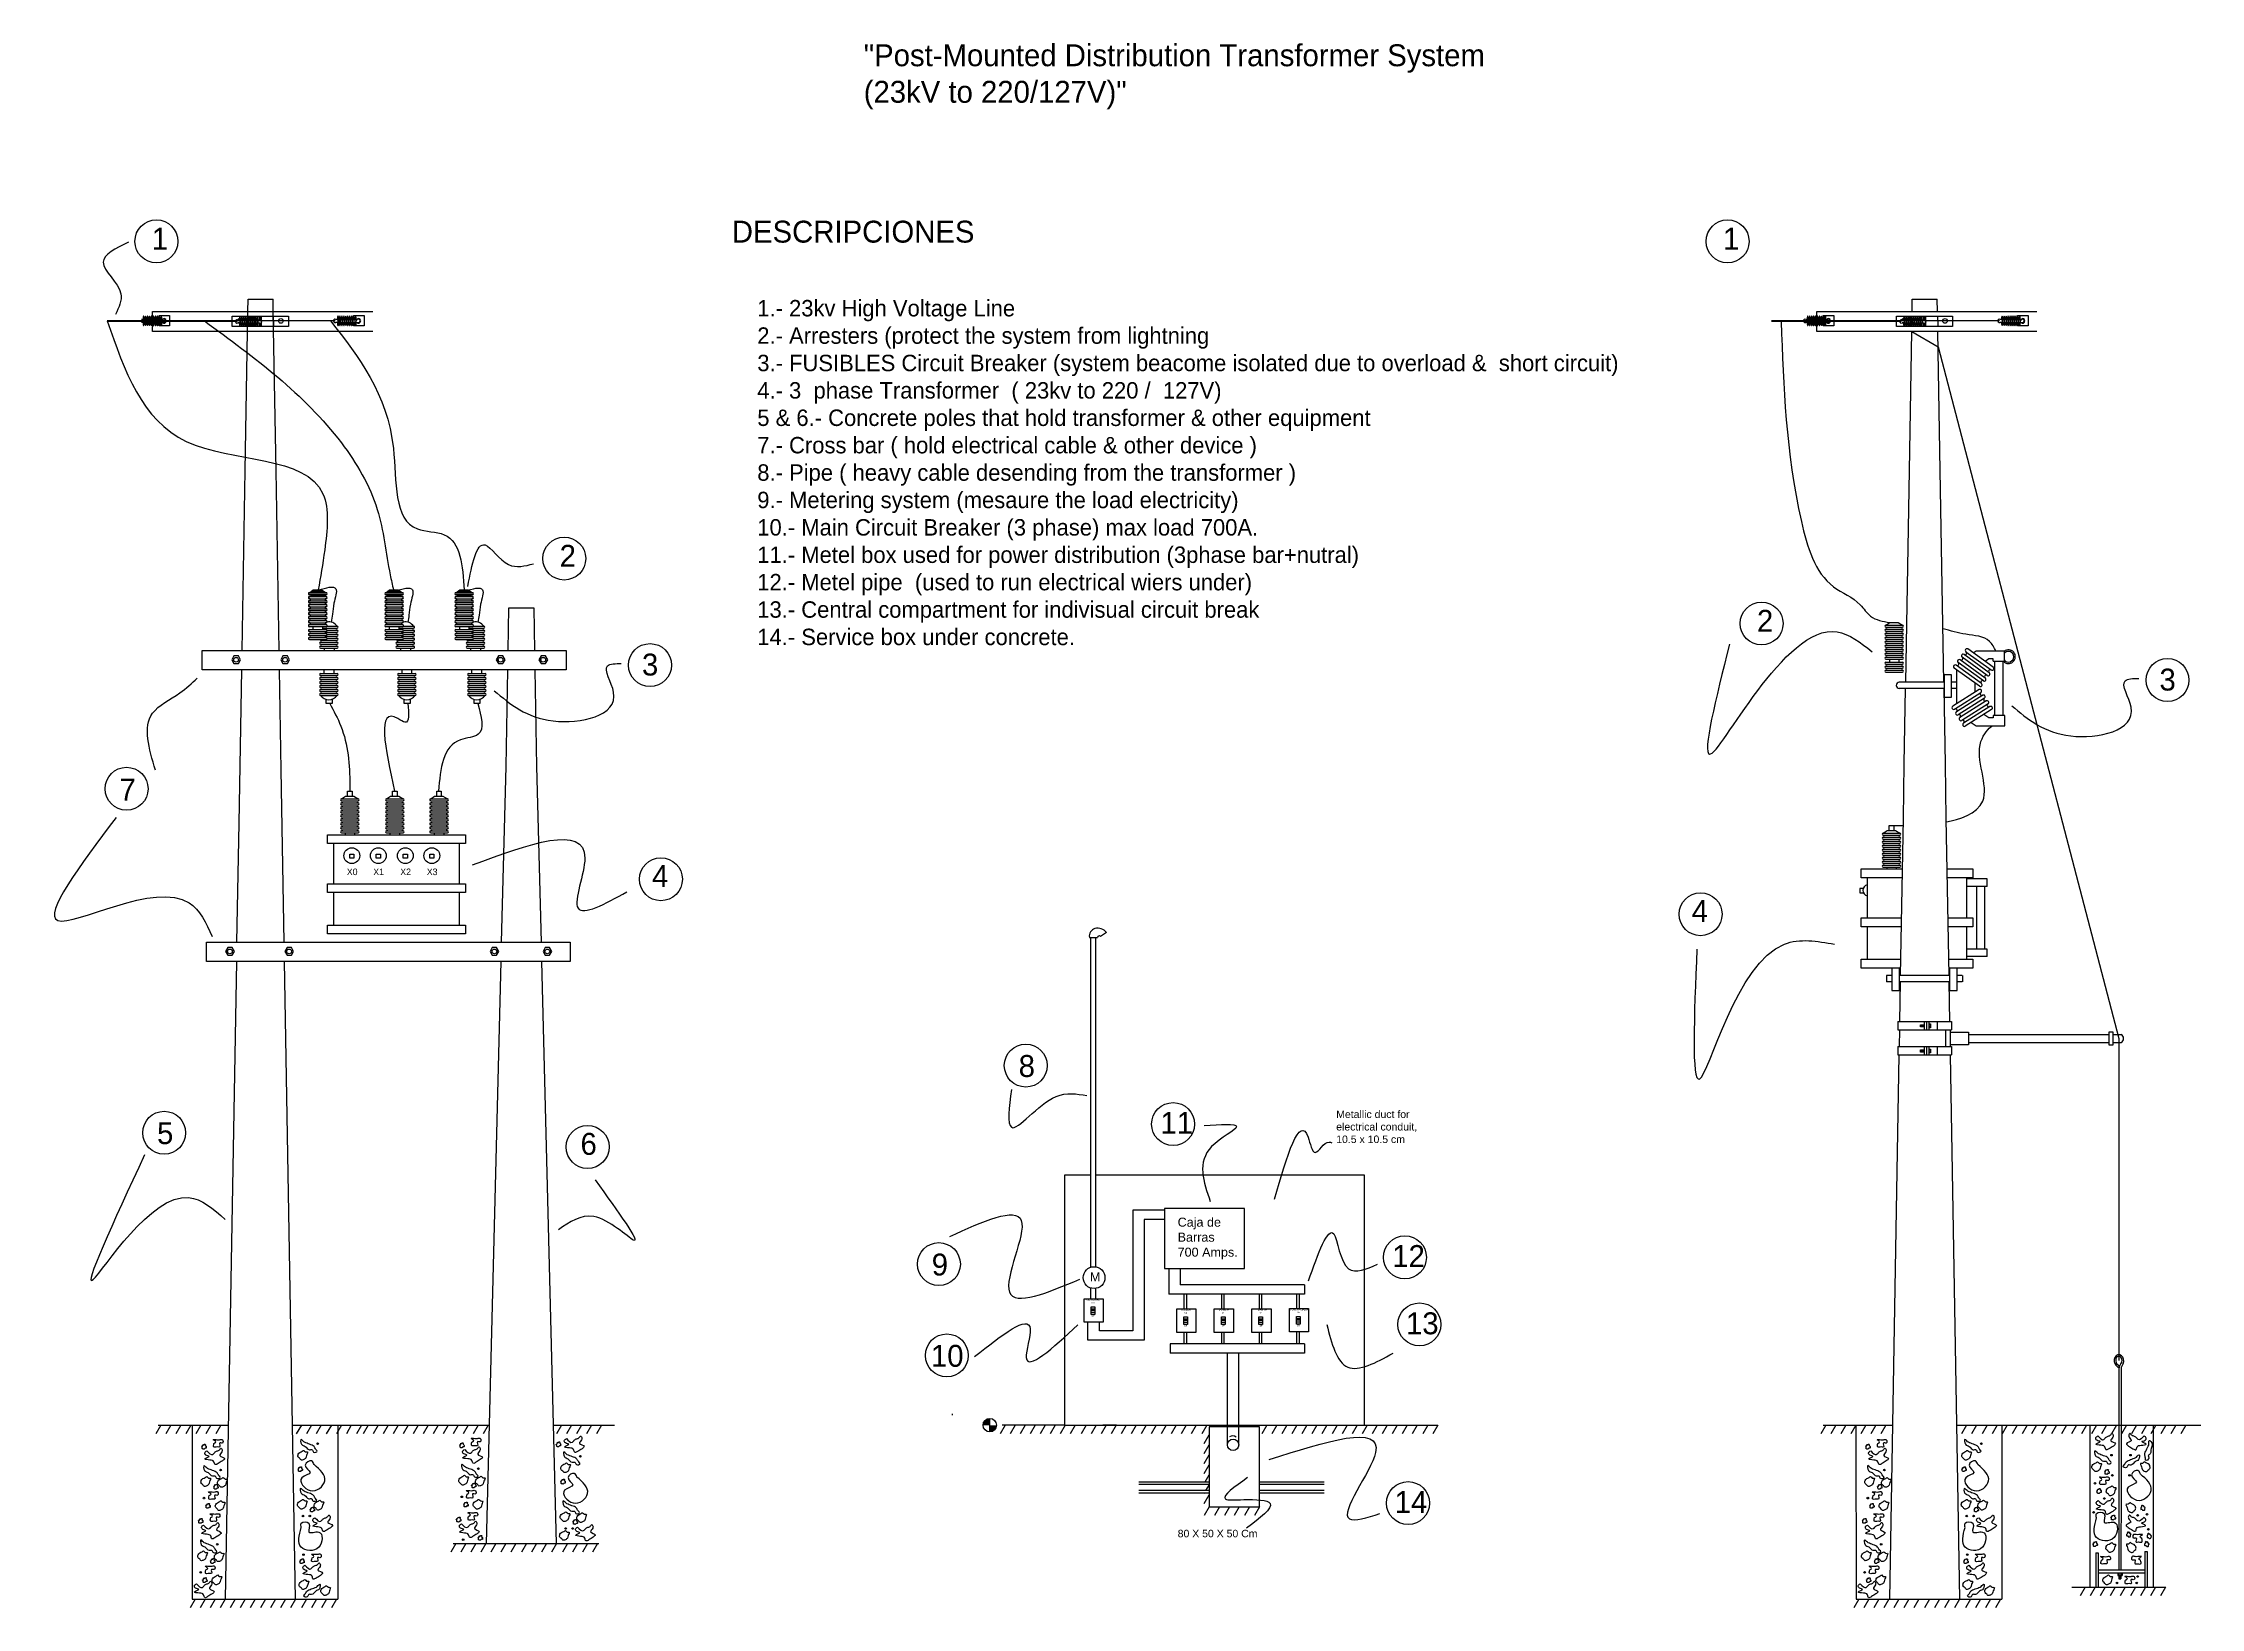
# Model space of a CAD drawing. Header units: inches. Extents: x 27.1 to 125.6, y 4.1 to 75.5.
import ezdxf

# ---------------------------------------------------------------- set-up
doc = ezdxf.new("R2010")
doc.units = ezdxf.units.IN
doc.header["$MEASUREMENT"] = 0
doc.linetypes.add('ACAD_ISO07W100', pattern=[3, 0, -3])
doc.layers.add('COTA', color=8, linetype='Continuous')
doc.layers.add('lineas baja tensión', color=80, linetype='ACAD_ISO07W100')
doc.styles.add('fran', font='comic.ttf', dxfattribs={"height": 0.4})

msp = doc.modelspace()

# ---------------------------------------------------------------- texts
at = {"insert": (64.577, 75.42), "char_height": 1, "attachment_point": 1, "style": 'fran'}
msp.add_mtext_dynamic_manual_height_columns('"Post-Mounted Distribution Transformer System             (23kV to 220/127V)"', width=34.08687, gutter_width=12.5, heights=[4.25], dxfattribs=at)
at = {"layer": 'COTA', "color": 0, "linetype": 'Continuous', "char_height": 1, "attachment_point": 1, "style": 'fran'}
for s, insert, width in [('1', (32.091, 67.051), 0.64513), ('DESCRIPCIONES', (58.559, 67.37), 14.07264), ('1', (103.784, 67.051), 0.64513), ('\\A1;{\\H0.75x;1.- 23kv High Voltage Line\\P2.- Arresters (protect the system from lightning\\P3.- FUSIBLES Circuit Breaker (system beacome isolated due to overload &  short circuit)\\P4.- 3  phase Transformer  ( 23kv to 220 /  127V)\\P5 & 6.- Concrete poles that hold transformer & other equipment\\P7.- Cross bar ( hold electrical cable & other device )\\P8.- Pipe ( heavy cable desending from the transformer )\\P9.- Metering system (mesaure the load electricity)\\P10.- Main Circuit Breaker (3 phase) max load 700A.\\P11.- Metel box used for power distribution (3phase bar+nutral) \\P12.- Metel pipe  (used to run electrical wiers under) \\P13.- Central compartment for indivisual circuit break\\P14.- Service box under concrete.}', (59.72, 63.752), 58.18903), ('2', (50.702, 52.575), 0.64513), ('2', (105.333, 49.609), 0.64513), ('3', (54.459, 47.611), 0.64513), ('3', (123.7, 46.926), 0.64513), ('7', (30.616, 41.901), 0.64513), ('4', (54.916, 37.957), 0.64513), ('4', (102.355, 36.36), 0.64513), ('8', (71.647, 29.29), 0.64513), ('11', (78.115, 26.697), 0.64513), ('5', (32.332, 26.225), 0.64513), ('6', (51.654, 25.736), 0.64513), ('9', (67.68, 20.229), 0.64513), ('12', (88.694, 20.616), 0.64513), ('13', (89.319, 17.547), 0.64513), ('10', (67.644, 16.062), 0.64513), ('14', (88.802, 9.392), 0.64513)]:
    msp.add_mtext(s, dxfattribs=dict(at, insert=insert, width=width))
at = {"layer": 'lineas baja tensión', "color": 0, "linetype": 'Continuous', "attachment_point": 1, "style": 'fran'}
for s, insert, char_height, width in [('X0', (40.99, 37.802), 0.3, 0.54284), ('X1', (42.198, 37.802), 0.3, 0.54284), ('X2', (43.43, 37.802), 0.3, 0.54284), ('X3', (44.639, 37.802), 0.3, 0.54284), ('\\pxt9,10;{\\fArial|b0|i0|c0|p34;Metallic duct for electrical conduit, 10.5 x 10.5 cm}', (86.136, 26.759), 0.34226, 4.40653), ('{\\fArial|b0|i0|c0|p34;Caja de Barras\\P700 Amps.}', (78.9, 21.869), 0.41071, 2.7255), ('{\\fArial|b0|i0|c0|p34;M}', (74.897, 19.371), 0.41071, 0.44034), ('{\\fArial|b0|i0|c0|p34;\\H0.5x;GENERAL}', (74.733, 18.178), 0.18254, 0.57126), ('{\\fArial|b0|i0|c0|p34;\\H0.375x;On\\fComic Sans MS|b0|i0|c0|p66;\\H0.6667x;}', (74.975, 18.021), 0.18254, 0.57126), ('{\\fArial|b0|i0|c0|p34;\\H0.5x;PLATAFORMA}', (84.017, 17.722), 0.18254, 0.83092), ('{\\fArial|b0|i0|c0|p34;Off}', (74.973, 17.423), 0.06845, 0.57126), ('{\\fArial|b0|i0|c0|p34;\\H0.5x;TALLER}', (79.034, 17.715), 0.18254, 0.57126), ('{\\fArial|b0|i0|c0|p34;Off}', (79.2, 16.965), 0.06845, 0.57126), ('{\\fArial|b0|i0|c0|p34;\\H0.375x;On\\fComic Sans MS|b0|i0|c0|p66;\\H0.6667x;}', (79.202, 17.563), 0.18254, 0.57126), ('{\\fArial|b0|i0|c0|p34;\\H0.5x;BOMBA }', (80.777, 17.72), 0.18254, 0.83092), ('{\\fArial|b0|i0|c0|p34;Off}', (80.915, 16.965), 0.06845, 0.57126), ('{\\fArial|b0|i0|c0|p34;\\H0.375x;On\\fComic Sans MS|b0|i0|c0|p66;\\H0.6667x;}', (80.916, 17.563), 0.18254, 0.57126), ('{\\fArial|b0|i0|c0|p34;\\H0.5x;PLANTA}', (82.474, 17.72), 0.18254, 0.83092), ('{\\fArial|b0|i0|c0|p34;Off}', (82.63, 16.965), 0.06845, 0.57126), ('{\\fArial|b0|i0|c0|p34;\\H0.375x;On\\fComic Sans MS|b0|i0|c0|p66;\\H0.6667x;}', (82.631, 17.563), 0.18254, 0.57126), ('{\\fArial|b0|i0|c0|p34;Off}', (84.344, 16.982), 0.06845, 0.57126), ('{\\fArial|b0|i0|c0|p34;\\H0.375x;On\\fComic Sans MS|b0|i0|c0|p66;\\H0.6667x;}', (84.345, 17.58), 0.18254, 0.57126), ('{\\fArial|b0|i0|c0|p34;\\H0.4x;.}', (68.532, 13.305), 1.14087, 3.24409), ('{\\fArial|b0|i0|c0|p34;80 X 50 X 50 Cm}', (78.902, 7.624), 0.34226, 4.40653)]:
    msp.add_mtext(s, dxfattribs=dict(at, insert=insert, char_height=char_height, width=width))

# ---------------------------------------------------------------- hatches: boundary and pattern name
at = {"layer": 'lineas baja tensión', "linetype": 'Continuous'}
h = msp.add_hatch(color=0, dxfattribs=at)
h.paths.add_polyline_path([(40.042, 50.302), (39.281, 50.302, -1), (39.281, 50.211), (40.042, 50.211, -1)])
h.paths.add_polyline_path([(39.84, 50.515), (39.458, 50.515), (39.281, 50.393), (40.042, 50.393)])
h = msp.add_hatch(color=0, dxfattribs=at)
h.paths.add_polyline_path([(43.529, 50.302), (42.768, 50.302, -1), (42.768, 50.211), (43.529, 50.211, -1)])
h.paths.add_polyline_path([(43.328, 50.515), (42.946, 50.515), (42.768, 50.393), (43.529, 50.393)])
h = msp.add_hatch(color=0, dxfattribs=at)
h.paths.add_polyline_path([(46.73, 50.302), (45.969, 50.302, -1), (45.969, 50.211), (46.73, 50.211, -1)])
h.paths.add_polyline_path([(46.528, 50.515), (46.147, 50.515), (45.969, 50.393), (46.73, 50.393)])
h = msp.add_hatch(color=0, dxfattribs=at)
h.paths.add_polyline_path([(40.042, 49.024), (39.281, 49.024, -1), (39.281, 48.933), (40.042, 48.933, -1)])
h.paths.add_polyline_path([(40.042, 49.207), (39.281, 49.207, -1), (39.281, 49.116), (40.042, 49.116, -1)])
h.paths.add_polyline_path([(40.042, 49.389), (39.281, 49.389, -1), (39.281, 49.298), (40.042, 49.298, -1)])
h.paths.add_polyline_path([(40.042, 49.572), (39.281, 49.572, -1), (39.281, 49.481), (40.042, 49.481, -1)])
h.paths.add_polyline_path([(40.042, 49.754), (39.281, 49.754, -1), (39.281, 49.663), (40.042, 49.663, -1)])
h.paths.add_polyline_path([(40.042, 49.937), (39.281, 49.937, -1), (39.281, 49.846), (40.042, 49.846, -1)])
h.paths.add_polyline_path([(40.042, 50.119), (39.281, 50.119, -1), (39.281, 50.028), (40.042, 50.028, -1)])
h.paths.add_polyline_path([(40.042, 48.618), (39.281, 48.618, -1), (39.281, 48.527), (40.042, 48.527, -1)])
h.paths.add_polyline_path([(40.042, 48.436), (39.281, 48.436, -1), (39.281, 48.345), (40.042, 48.345, -1)])
h = msp.add_hatch(color=0, dxfattribs=at)
h.paths.add_polyline_path([(43.529, 49.024), (42.768, 49.024, -1), (42.768, 48.933), (43.529, 48.933, -1)])
h.paths.add_polyline_path([(43.529, 49.207), (42.768, 49.207, -1), (42.768, 49.116), (43.529, 49.116, -1)])
h.paths.add_polyline_path([(43.529, 49.389), (42.768, 49.389, -1), (42.768, 49.298), (43.529, 49.298, -1)])
h.paths.add_polyline_path([(43.529, 49.572), (42.768, 49.572, -1), (42.768, 49.481), (43.529, 49.481, -1)])
h.paths.add_polyline_path([(43.529, 49.754), (42.768, 49.754, -1), (42.768, 49.663), (43.529, 49.663, -1)])
h.paths.add_polyline_path([(43.529, 49.937), (42.768, 49.937, -1), (42.768, 49.846), (43.529, 49.846, -1)])
h.paths.add_polyline_path([(43.529, 50.119), (42.768, 50.119, -1), (42.768, 50.028), (43.529, 50.028, -1)])
h.paths.add_polyline_path([(43.529, 48.618), (42.768, 48.618, -1), (42.768, 48.527), (43.529, 48.527, -1)])
h.paths.add_polyline_path([(43.529, 48.436), (42.768, 48.436, -1), (42.768, 48.345), (43.529, 48.345, -1)])
h = msp.add_hatch(color=0, dxfattribs=at)
h.paths.add_polyline_path([(46.73, 49.024), (45.969, 49.024, -1), (45.969, 48.933), (46.73, 48.933, -1)])
h.paths.add_polyline_path([(46.73, 49.207), (45.969, 49.207, -1), (45.969, 49.116), (46.73, 49.116, -1)])
h.paths.add_polyline_path([(46.73, 49.389), (45.969, 49.389, -1), (45.969, 49.298), (46.73, 49.298, -1)])
h.paths.add_polyline_path([(46.73, 49.572), (45.969, 49.572, -1), (45.969, 49.481), (46.73, 49.481, -1)])
h.paths.add_polyline_path([(46.73, 49.754), (45.969, 49.754, -1), (45.969, 49.663), (46.73, 49.663, -1)])
h.paths.add_polyline_path([(46.73, 49.937), (45.969, 49.937, -1), (45.969, 49.846), (46.73, 49.846, -1)])
h.paths.add_polyline_path([(46.73, 50.119), (45.969, 50.119, -1), (45.969, 50.028), (46.73, 50.028, -1)])
h.paths.add_polyline_path([(46.73, 48.618), (45.969, 48.618, -1), (45.969, 48.527), (46.73, 48.527, -1)])
h.paths.add_polyline_path([(46.73, 48.436), (45.969, 48.436, -1), (45.969, 48.345), (46.73, 48.345, -1)])
h = msp.add_hatch(color=0, dxfattribs=at)
h.paths.add_polyline_path([(70.328, 12.704, 0.414214), (70.022, 12.398), (70.328, 12.398)])
h.paths.add_polyline_path([(70.635, 12.398), (70.328, 12.398), (70.328, 12.092, 0.414214)])

# ---------------------------------------------------------------- linework, layer by layer
at = {"layer": 'COTA', "color": 0, "linetype": 'Continuous'}
for p, q in [((33.929, 12.398), (33.939, 4.456)), ((40.584, 12.398), (40.584, 4.456)), ((109.848, 12.398), (109.858, 4.456)), ((116.503, 12.398), (116.503, 4.456)), ((120.533, 5.006), (120.533, 12.398)), ((123.43, 5.006), (123.43, 12.398))]:
    msp.add_line(p, q, dxfattribs=at)
for centre, radius in [((32.302, 66.427), 0.98), ((103.995, 66.427), 0.98), ((50.913, 51.951), 0.98), ((105.544, 48.985), 0.98), ((54.825, 47.09), 0.98), ((124.066, 46.406), 0.98), ((30.941, 41.446), 0.98), ((55.323, 37.315), 0.98), ((102.762, 35.718), 0.98), ((71.972, 28.809), 0.98), ((32.657, 25.746), 0.98), ((78.692, 26.139), 0.98), ((51.98, 25.094), 0.98), ((68.005, 19.748), 0.98), ((89.27, 20.058), 0.98), ((89.93, 16.995), 0.98), ((68.369, 15.582), 0.98), ((39.656, 11.549), 0.0359), ((51.647, 10.98), 0.0359), ((115.575, 11.549), 0.0359), ((121.511, 11.027), 0.0359), ((122.376, 11.027), 0.0359), ((35.23, 10.352), 0.0359), ((46.996, 10.411), 0.0359), ((111.149, 10.352), 0.0359), ((121.553, 10.107), 0.0359), ((122.334, 10.107), 0.0359), ((34.474, 9.069), 0.0359), ((46.239, 9.128), 0.0359), ((89.412, 8.84), 0.98), ((110.392, 9.069), 0.0359), ((120.754, 9.745), 0.0359), ((121.183, 9.05), 0.0359), ((38.987, 8.251), 0.0359), ((39.303, 8.251), 0.0359), ((114.906, 8.251), 0.0359), ((115.221, 8.251), 0.0359), ((120.695, 8.415), 0.0359), ((122.704, 8.282), 0.0359), ((123.133, 8.333), 0.0359), ((35.082, 6.962), 0.0359), ((46.299, 7.169), 0.0359), ((50.978, 7.682), 0.0359), ((51.293, 7.682), 0.0359), ((111.001, 6.962), 0.0359), ((123.192, 7.647), 0.0359), ((39.014, 6.492), 0.0359), ((114.932, 6.492), 0.0359), ((34.325, 5.68), 0.0359), ((110.244, 5.68), 0.0359), ((121.759, 5.195), 0.0359), ((122.661, 5.195), 0.0359), ((122.708, 5.49), 0.0359)]:
    msp.add_circle(centre, radius, dxfattribs=at)
for points in [[(31.031, 66.386), (29.874, 65.475), (30.681, 64.038), (30.435, 63.091)], [(106.441, 62.769), (107.36, 53.646), (108.831, 50.663), (110.043, 49.841), (110.518, 49.32), (111.396, 49.031)], [(46.508, 50.677), (47.302, 52.573), (48.371, 51.676), (49.51, 51.711)], [(104.079, 48.04), (103.166, 43.021), (108.987, 48.61), (110.585, 47.698)], [(116.236, 47.731), (115.948, 48.171), (114.868, 48.493), (113.824, 48.748)], [(32.254, 42.294), (32.13, 44.888), (33.367, 45.815), (34.17, 46.495)], [(47.716, 45.919), (50.407, 44.54), (53.166, 45.85), (52.89, 47.057), (53.511, 47.16)], [(116.957, 45.235), (119.648, 43.856), (122.408, 45.166), (122.132, 46.373), (122.753, 46.476)], [(30.461, 40.132), (27.803, 35.437), (33.799, 36.24), (34.85, 34.695)], [(46.72, 37.969), (51.851, 38.278), (51.542, 35.993), (53.768, 36.734)], [(102.595, 34.125), (102.709, 28.193), (106.59, 34.353), (108.873, 34.353)], [(71.313, 27.714), (71.313, 25.993), (73.354, 27.397), (74.759, 27.443)], [(80.108, 26.075), (81.586, 26.019), (80.449, 25.109), (80.392, 22.609)], [(52.322, 23.592), (54.063, 20.848), (52.255, 21.919), (50.648, 21.317)], [(68.502, 21.009), (71.767, 21.734), (71.223, 18.472), (74.442, 19.061)], [(84.869, 18.983), (86.023, 21.131), (86.7, 19.54), (88.014, 19.739)], [(69.636, 15.527), (72.175, 16.796), (71.993, 15.482), (74.351, 16.977)], [(85.705, 16.994), (86.66, 15.045), (88.73, 15.681)], [(46.696, 11.626), (46.696, 11.458), (46.797, 11.458), (46.914, 11.458), (46.948, 11.458), (46.948, 11.643), (47.082, 11.643), (47.082, 11.794), (46.948, 11.794), (46.83, 11.794), (46.662, 11.794), (46.779, 11.693), (46.696, 11.626)], [(83.077, 10.828), (87.934, 11.146), (86.74, 8.123), (88.133, 8.361)], [(34.404, 11.478), (34.404, 11.432), (34.37, 11.432), (34.393, 11.386), (34.395, 11.329), (34.418, 11.313), (34.452, 11.31), (34.496, 11.315), (34.523, 11.354), (34.567, 11.349), (34.576, 11.393), (34.567, 11.436), (34.532, 11.466), (34.546, 11.508), (34.493, 11.526), (34.477, 11.501), (34.432, 11.514), (34.427, 11.467), (34.404, 11.478)], [(34.93, 11.567), (34.93, 11.399), (35.031, 11.399), (35.149, 11.399), (35.182, 11.399), (35.182, 11.584), (35.317, 11.584), (35.317, 11.735), (35.182, 11.735), (35.065, 11.735), (34.896, 11.735), (35.013, 11.634), (34.93, 11.567)], [(38.96, 11.208), (38.776, 11.072), (38.776, 10.936), (38.856, 10.865), (38.904, 10.809), (39.024, 10.825), (39.12, 10.905), (39.152, 11.016), (39.192, 11.176), (39.104, 11.176), (39.024, 11.248), (38.96, 11.208)], [(39.062, 11.615), (39.293, 11.528), (39.496, 11.422), (39.583, 11.287), (39.641, 11.209), (39.477, 11.171), (39.409, 11.277), (39.284, 11.277), (39.091, 11.431), (38.927, 11.528), (38.907, 11.75), (38.987, 11.681), (39.062, 11.615)], [(46.17, 11.537), (46.17, 11.491), (46.136, 11.491), (46.159, 11.445), (46.161, 11.388), (46.184, 11.372), (46.217, 11.369), (46.262, 11.374), (46.288, 11.413), (46.333, 11.408), (46.342, 11.452), (46.333, 11.495), (46.297, 11.525), (46.312, 11.567), (46.258, 11.585), (46.242, 11.56), (46.198, 11.573), (46.193, 11.526), (46.17, 11.537)], [(50.577, 11.584), (50.577, 11.538), (50.543, 11.538), (50.566, 11.491), (50.568, 11.435), (50.591, 11.419), (50.625, 11.415), (50.669, 11.42), (50.696, 11.46), (50.74, 11.454), (50.749, 11.499), (50.74, 11.541), (50.705, 11.571), (50.719, 11.614), (50.666, 11.632), (50.65, 11.607), (50.605, 11.619), (50.6, 11.573), (50.577, 11.584)], [(51.052, 11.046), (51.284, 10.959), (51.487, 10.853), (51.574, 10.718), (51.632, 10.64), (51.467, 10.602), (51.4, 10.708), (51.274, 10.708), (51.081, 10.862), (50.917, 10.959), (50.898, 11.181), (50.978, 11.112), (51.052, 11.046)], [(110.323, 11.478), (110.323, 11.432), (110.289, 11.432), (110.312, 11.386), (110.314, 11.329), (110.337, 11.313), (110.371, 11.31), (110.415, 11.315), (110.442, 11.354), (110.486, 11.349), (110.495, 11.393), (110.486, 11.436), (110.451, 11.466), (110.465, 11.508), (110.412, 11.526), (110.396, 11.501), (110.351, 11.514), (110.346, 11.467), (110.323, 11.478)], [(110.849, 11.567), (110.849, 11.399), (110.95, 11.399), (111.068, 11.399), (111.101, 11.399), (111.101, 11.584), (111.236, 11.584), (111.236, 11.735), (111.101, 11.735), (110.984, 11.735), (110.815, 11.735), (110.932, 11.634), (110.849, 11.567)], [(114.879, 11.208), (114.695, 11.072), (114.695, 10.936), (114.775, 10.865), (114.823, 10.809), (114.943, 10.825), (115.039, 10.905), (115.071, 11.016), (115.111, 11.176), (115.023, 11.176), (114.943, 11.248), (114.879, 11.208)], [(114.981, 11.615), (115.212, 11.528), (115.415, 11.422), (115.502, 11.287), (115.56, 11.209), (115.396, 11.171), (115.328, 11.277), (115.203, 11.277), (115.01, 11.431), (114.845, 11.528), (114.826, 11.75), (114.906, 11.681), (114.981, 11.615)], [(120.917, 11.093), (121.149, 11.006), (121.351, 10.9), (121.438, 10.765), (121.496, 10.688), (121.332, 10.649), (121.264, 10.755), (121.139, 10.755), (120.946, 10.91), (120.782, 11.006), (120.762, 11.228), (120.842, 11.159), (120.917, 11.093)], [(122.614, 10.915), (122.382, 10.828), (122.18, 10.722), (122.093, 10.587), (122.035, 10.51), (122.199, 10.471), (122.267, 10.577), (122.392, 10.577), (122.585, 10.732), (122.749, 10.828), (122.769, 11.05), (122.689, 10.981), (122.614, 10.915)], [(123.21, 11.491), (123.101, 11.268), (123.027, 11.052), (123.057, 10.894), (123.068, 10.798), (123.214, 10.883), (123.19, 11.006), (123.281, 11.093), (123.315, 11.338), (123.368, 11.52), (123.229, 11.695), (123.219, 11.59), (123.21, 11.491)], [(34.534, 10.011), (34.351, 9.875), (34.351, 9.739), (34.431, 9.667), (34.479, 9.612), (34.598, 9.627), (34.694, 9.707), (34.726, 9.819), (34.766, 9.979), (34.678, 9.979), (34.598, 10.051), (34.534, 10.011)], [(34.636, 10.417), (34.868, 10.331), (35.07, 10.225), (35.157, 10.089), (35.215, 10.012), (35.051, 9.974), (34.984, 10.08), (34.858, 10.08), (34.665, 10.234), (34.501, 10.331), (34.482, 10.553), (34.562, 10.483), (34.636, 10.417)], [(35.292, 9.97), (35.108, 9.834), (35.108, 9.698), (35.188, 9.627), (35.236, 9.571), (35.356, 9.587), (35.452, 9.667), (35.484, 9.778), (35.524, 9.938), (35.436, 9.938), (35.356, 10.01), (35.292, 9.97)], [(38.795, 10.452), (38.795, 10.406), (38.761, 10.406), (38.784, 10.36), (38.786, 10.303), (38.809, 10.287), (38.842, 10.283), (38.887, 10.289), (38.913, 10.328), (38.958, 10.323), (38.967, 10.367), (38.958, 10.409), (38.922, 10.44), (38.937, 10.482), (38.883, 10.5), (38.867, 10.475), (38.823, 10.487), (38.818, 10.441), (38.795, 10.452)], [(39.494, 10.599), (39.985, 9.853), (39.321, 9.415), (38.939, 9.996), (39.312, 10.242), (39.094, 10.574), (39.384, 10.765), (39.494, 10.599)], [(46.3, 10.07), (46.116, 9.934), (46.116, 9.798), (46.196, 9.726), (46.244, 9.671), (46.364, 9.687), (46.46, 9.766), (46.492, 9.878), (46.532, 10.038), (46.444, 10.038), (46.364, 10.11), (46.3, 10.07)], [(46.402, 10.477), (46.633, 10.39), (46.836, 10.284), (46.923, 10.148), (46.981, 10.071), (46.817, 10.033), (46.749, 10.139), (46.624, 10.139), (46.431, 10.293), (46.266, 10.39), (46.247, 10.612), (46.327, 10.543), (46.402, 10.477)], [(47.058, 10.029), (46.874, 9.893), (46.874, 9.757), (46.954, 9.686), (47.002, 9.63), (47.122, 9.646), (47.218, 9.726), (47.25, 9.837), (47.29, 9.997), (47.202, 9.997), (47.122, 10.069), (47.058, 10.029)], [(50.951, 10.639), (50.767, 10.503), (50.767, 10.367), (50.847, 10.296), (50.895, 10.24), (51.015, 10.256), (51.111, 10.335), (51.142, 10.447), (51.182, 10.607), (51.095, 10.607), (51.015, 10.679), (50.951, 10.639)], [(50.785, 9.883), (50.785, 9.837), (50.751, 9.837), (50.774, 9.791), (50.776, 9.734), (50.799, 9.718), (50.833, 9.714), (50.877, 9.72), (50.904, 9.759), (50.948, 9.753), (50.957, 9.798), (50.948, 9.84), (50.913, 9.87), (50.927, 9.913), (50.874, 9.931), (50.858, 9.906), (50.813, 9.918), (50.808, 9.872), (50.785, 9.883)], [(51.484, 10.03), (51.976, 9.284), (51.312, 8.846), (50.929, 9.427), (51.303, 9.673), (51.084, 10.005), (51.375, 10.196), (51.484, 10.03)], [(110.453, 10.011), (110.27, 9.875), (110.27, 9.739), (110.349, 9.667), (110.397, 9.612), (110.517, 9.627), (110.613, 9.707), (110.645, 9.819), (110.685, 9.979), (110.597, 9.979), (110.517, 10.051), (110.453, 10.011)], [(110.555, 10.417), (110.787, 10.331), (110.989, 10.225), (111.076, 10.089), (111.134, 10.012), (110.97, 9.974), (110.902, 10.08), (110.777, 10.08), (110.584, 10.234), (110.42, 10.331), (110.4, 10.553), (110.48, 10.483), (110.555, 10.417)], [(111.211, 9.97), (111.027, 9.834), (111.027, 9.698), (111.107, 9.627), (111.155, 9.571), (111.275, 9.587), (111.371, 9.667), (111.403, 9.778), (111.443, 9.938), (111.355, 9.938), (111.275, 10.01), (111.211, 9.97)], [(114.713, 10.452), (114.713, 10.406), (114.68, 10.406), (114.703, 10.36), (114.705, 10.303), (114.728, 10.287), (114.761, 10.283), (114.806, 10.289), (114.832, 10.328), (114.877, 10.323), (114.886, 10.367), (114.877, 10.409), (114.841, 10.44), (114.855, 10.482), (114.802, 10.5), (114.786, 10.475), (114.742, 10.487), (114.737, 10.441), (114.713, 10.452)], [(115.413, 10.599), (115.904, 9.853), (115.24, 9.415), (114.858, 9.996), (115.231, 10.242), (115.013, 10.574), (115.303, 10.765), (115.413, 10.599)], [(120.815, 10.686), (120.632, 10.551), (120.632, 10.415), (120.711, 10.343), (120.759, 10.287), (120.879, 10.303), (120.975, 10.383), (121.007, 10.495), (121.047, 10.655), (120.959, 10.655), (120.879, 10.726), (120.815, 10.686)], [(120.991, 9.858), (120.991, 9.69), (121.092, 9.69), (121.21, 9.69), (121.243, 9.69), (121.243, 9.875), (121.378, 9.875), (121.378, 10.026), (121.243, 10.026), (121.126, 10.026), (120.958, 10.026), (121.074, 9.926), (120.991, 9.858)], [(121.229, 10.324), (121.229, 10.278), (121.195, 10.278), (121.218, 10.232), (121.22, 10.175), (121.243, 10.159), (121.277, 10.155), (121.321, 10.161), (121.348, 10.2), (121.392, 10.194), (121.401, 10.239), (121.392, 10.281), (121.357, 10.311), (121.371, 10.354), (121.318, 10.372), (121.302, 10.347), (121.257, 10.359), (121.252, 10.313), (121.229, 10.324)], [(122.827, 10.165), (123.319, 9.418), (122.655, 8.981), (122.272, 9.561), (122.646, 9.807), (122.427, 10.139), (122.718, 10.331), (122.827, 10.165)], [(123.072, 10.686), (123.256, 10.551), (123.256, 10.415), (123.176, 10.343), (123.128, 10.287), (123.008, 10.303), (122.912, 10.383), (122.88, 10.495), (122.84, 10.655), (122.928, 10.655), (123.008, 10.726), (123.072, 10.686)], [(34.71, 9.183), (34.71, 9.015), (34.811, 9.015), (34.929, 9.015), (34.963, 9.015), (34.963, 9.2), (35.097, 9.2), (35.097, 9.351), (34.963, 9.351), (34.845, 9.351), (34.677, 9.351), (34.794, 9.25), (34.71, 9.183)], [(34.948, 9.648), (34.948, 9.602), (34.914, 9.602), (34.937, 9.556), (34.939, 9.499), (34.962, 9.483), (34.996, 9.48), (35.04, 9.485), (35.067, 9.524), (35.111, 9.519), (35.12, 9.563), (35.111, 9.606), (35.076, 9.636), (35.09, 9.678), (35.037, 9.696), (35.021, 9.671), (34.976, 9.684), (34.971, 9.638), (34.948, 9.648)], [(35.191, 8.91), (35.007, 8.775), (35.007, 8.639), (35.087, 8.567), (35.135, 8.511), (35.255, 8.527), (35.351, 8.607), (35.383, 8.719), (35.423, 8.879), (35.335, 8.879), (35.255, 8.95), (35.191, 8.91)], [(38.937, 8.973), (38.753, 8.837), (38.753, 8.702), (38.833, 8.63), (38.881, 8.574), (39.001, 8.59), (39.097, 8.67), (39.129, 8.781), (39.169, 8.941), (39.081, 8.941), (39.001, 9.013), (38.937, 8.973)], [(39.038, 9.38), (39.27, 9.293), (39.473, 9.187), (39.56, 9.052), (39.618, 8.975), (39.453, 8.936), (39.386, 9.042), (39.26, 9.042), (39.067, 9.197), (38.903, 9.293), (38.884, 9.515), (38.964, 9.446), (39.038, 9.38)], [(39.695, 8.932), (39.511, 8.797), (39.511, 8.661), (39.591, 8.589), (39.639, 8.533), (39.758, 8.549), (39.854, 8.629), (39.886, 8.741), (39.926, 8.9), (39.838, 8.9), (39.758, 8.972), (39.695, 8.932)], [(46.354, 8.836), (46.354, 8.79), (46.32, 8.79), (46.343, 8.744), (46.345, 8.687), (46.368, 8.671), (46.402, 8.668), (46.446, 8.673), (46.473, 8.712), (46.517, 8.707), (46.526, 8.751), (46.517, 8.794), (46.482, 8.824), (46.496, 8.867), (46.443, 8.884), (46.427, 8.859), (46.383, 8.872), (46.377, 8.826), (46.354, 8.836)], [(46.476, 9.242), (46.476, 9.074), (46.577, 9.074), (46.695, 9.074), (46.728, 9.074), (46.728, 9.259), (46.863, 9.259), (46.863, 9.41), (46.728, 9.41), (46.61, 9.41), (46.442, 9.41), (46.559, 9.309), (46.476, 9.242)], [(46.714, 9.707), (46.714, 9.661), (46.68, 9.661), (46.703, 9.615), (46.705, 9.558), (46.728, 9.542), (46.762, 9.539), (46.806, 9.544), (46.833, 9.583), (46.877, 9.578), (46.886, 9.622), (46.877, 9.665), (46.841, 9.695), (46.856, 9.737), (46.802, 9.755), (46.786, 9.73), (46.742, 9.743), (46.737, 9.697), (46.714, 9.707)], [(46.957, 8.97), (46.773, 8.834), (46.773, 8.698), (46.853, 8.626), (46.901, 8.57), (47.021, 8.586), (47.117, 8.666), (47.149, 8.778), (47.189, 8.938), (47.101, 8.938), (47.021, 9.009), (46.957, 8.97)], [(51.029, 8.811), (51.26, 8.724), (51.463, 8.618), (51.55, 8.483), (51.608, 8.406), (51.444, 8.367), (51.376, 8.473), (51.251, 8.473), (51.058, 8.627), (50.894, 8.724), (50.874, 8.946), (50.954, 8.877), (51.029, 8.811)], [(110.629, 9.183), (110.629, 9.015), (110.73, 9.015), (110.848, 9.015), (110.881, 9.015), (110.881, 9.2), (111.016, 9.2), (111.016, 9.351), (110.881, 9.351), (110.764, 9.351), (110.596, 9.351), (110.712, 9.25), (110.629, 9.183)], [(110.867, 9.648), (110.867, 9.602), (110.833, 9.602), (110.856, 9.556), (110.858, 9.499), (110.881, 9.483), (110.915, 9.48), (110.959, 9.485), (110.986, 9.524), (111.03, 9.519), (111.039, 9.563), (111.03, 9.606), (110.995, 9.636), (111.009, 9.678), (110.956, 9.696), (110.94, 9.671), (110.895, 9.684), (110.89, 9.638), (110.867, 9.648)], [(111.11, 8.91), (110.926, 8.775), (110.926, 8.639), (111.006, 8.567), (111.054, 8.511), (111.174, 8.527), (111.27, 8.607), (111.302, 8.719), (111.342, 8.879), (111.254, 8.879), (111.174, 8.95), (111.11, 8.91)], [(114.856, 8.973), (114.672, 8.837), (114.672, 8.702), (114.752, 8.63), (114.8, 8.574), (114.92, 8.59), (115.016, 8.67), (115.047, 8.781), (115.087, 8.941), (115, 8.941), (114.92, 9.013), (114.856, 8.973)], [(114.957, 9.38), (115.189, 9.293), (115.392, 9.187), (115.479, 9.052), (115.537, 8.975), (115.372, 8.936), (115.305, 9.042), (115.179, 9.042), (114.986, 9.197), (114.822, 9.293), (114.803, 9.515), (114.883, 9.446), (114.957, 9.38)], [(115.613, 8.932), (115.43, 8.797), (115.43, 8.661), (115.51, 8.589), (115.557, 8.533), (115.677, 8.549), (115.773, 8.629), (115.805, 8.741), (115.845, 8.9), (115.757, 8.9), (115.677, 8.972), (115.613, 8.932)], [(120.869, 9.453), (120.869, 9.407), (120.836, 9.407), (120.859, 9.361), (120.86, 9.304), (120.884, 9.288), (120.917, 9.285), (120.962, 9.29), (120.988, 9.329), (121.033, 9.324), (121.042, 9.368), (121.033, 9.411), (120.997, 9.441), (121.011, 9.483), (120.958, 9.501), (120.942, 9.476), (120.898, 9.489), (120.892, 9.442), (120.869, 9.453)], [(121.472, 9.586), (121.288, 9.45), (121.288, 9.315), (121.368, 9.243), (121.416, 9.187), (121.536, 9.203), (121.632, 9.283), (121.664, 9.395), (121.704, 9.554), (121.616, 9.554), (121.536, 9.626), (121.472, 9.586)], [(122.415, 8.818), (122.599, 8.683), (122.599, 8.547), (122.519, 8.475), (122.471, 8.419), (122.351, 8.435), (122.255, 8.515), (122.223, 8.627), (122.183, 8.786), (122.271, 8.786), (122.351, 8.858), (122.415, 8.818)], [(34.255, 8.089), (34.255, 8.042), (34.222, 8.042), (34.245, 7.996), (34.246, 7.94), (34.27, 7.924), (34.303, 7.92), (34.348, 7.925), (34.374, 7.964), (34.419, 7.959), (34.427, 8.003), (34.419, 8.046), (34.383, 8.076), (34.397, 8.119), (34.344, 8.136), (34.328, 8.112), (34.284, 8.124), (34.278, 8.078), (34.255, 8.089)], [(34.588, 8.777), (34.588, 8.731), (34.555, 8.731), (34.578, 8.685), (34.58, 8.628), (34.603, 8.612), (34.636, 8.609), (34.681, 8.614), (34.707, 8.653), (34.752, 8.648), (34.761, 8.692), (34.752, 8.735), (34.716, 8.765), (34.73, 8.808), (34.677, 8.825), (34.661, 8.8), (34.617, 8.813), (34.612, 8.767), (34.588, 8.777)], [(34.782, 8.177), (34.782, 8.009), (34.882, 8.009), (35, 8.009), (35.034, 8.009), (35.034, 8.194), (35.168, 8.194), (35.168, 8.345), (35.034, 8.345), (34.916, 8.345), (34.748, 8.345), (34.865, 8.245), (34.782, 8.177)], [(38.913, 7.721), (38.913, 6.827), (39.709, 6.827), (39.709, 7.522), (39.261, 7.522), (39.261, 7.919), (38.913, 7.919), (38.913, 7.721)], [(39.35, 8.611), (39.35, 8.564), (39.317, 8.564), (39.34, 8.518), (39.341, 8.462), (39.365, 8.446), (39.398, 8.442), (39.443, 8.447), (39.469, 8.486), (39.514, 8.481), (39.523, 8.525), (39.514, 8.568), (39.478, 8.598), (39.492, 8.641), (39.439, 8.658), (39.423, 8.634), (39.379, 8.646), (39.373, 8.6), (39.35, 8.611)], [(46.021, 8.148), (46.021, 8.101), (45.987, 8.101), (46.01, 8.055), (46.012, 7.999), (46.035, 7.983), (46.069, 7.979), (46.113, 7.984), (46.14, 8.023), (46.184, 8.018), (46.193, 8.062), (46.184, 8.105), (46.149, 8.135), (46.163, 8.178), (46.11, 8.195), (46.094, 8.171), (46.049, 8.183), (46.044, 8.137), (46.021, 8.148)], [(46.547, 8.236), (46.547, 8.068), (46.648, 8.068), (46.766, 8.068), (46.799, 8.068), (46.799, 8.253), (46.934, 8.253), (46.934, 8.404), (46.799, 8.404), (46.682, 8.404), (46.514, 8.404), (46.63, 8.304), (46.547, 8.236)], [(50.927, 8.404), (50.743, 8.268), (50.743, 8.133), (50.823, 8.061), (50.871, 8.005), (50.991, 8.021), (51.087, 8.101), (51.119, 8.212), (51.159, 8.372), (51.071, 8.372), (50.991, 8.444), (50.927, 8.404)], [(51.341, 8.041), (51.341, 7.995), (51.307, 7.995), (51.33, 7.949), (51.332, 7.892), (51.355, 7.876), (51.389, 7.873), (51.433, 7.878), (51.46, 7.917), (51.504, 7.912), (51.513, 7.956), (51.504, 7.999), (51.469, 8.029), (51.483, 8.072), (51.43, 8.089), (51.414, 8.064), (51.369, 8.077), (51.364, 8.031), (51.341, 8.041)], [(51.685, 8.363), (51.501, 8.227), (51.501, 8.092), (51.581, 8.02), (51.629, 7.964), (51.749, 7.98), (51.845, 8.06), (51.877, 8.172), (51.917, 8.331), (51.829, 8.331), (51.749, 8.403), (51.685, 8.363)], [(110.174, 8.089), (110.174, 8.042), (110.141, 8.042), (110.164, 7.996), (110.165, 7.94), (110.188, 7.924), (110.222, 7.92), (110.267, 7.925), (110.293, 7.964), (110.338, 7.959), (110.346, 8.003), (110.338, 8.046), (110.302, 8.076), (110.316, 8.119), (110.263, 8.136), (110.247, 8.112), (110.203, 8.124), (110.197, 8.078), (110.174, 8.089)], [(110.507, 8.777), (110.507, 8.731), (110.474, 8.731), (110.497, 8.685), (110.499, 8.628), (110.522, 8.612), (110.555, 8.609), (110.6, 8.614), (110.626, 8.653), (110.671, 8.648), (110.68, 8.692), (110.671, 8.735), (110.635, 8.765), (110.649, 8.808), (110.596, 8.825), (110.58, 8.8), (110.536, 8.813), (110.53, 8.767), (110.507, 8.777)], [(110.7, 8.177), (110.7, 8.009), (110.801, 8.009), (110.919, 8.009), (110.953, 8.009), (110.953, 8.194), (111.087, 8.194), (111.087, 8.345), (110.953, 8.345), (110.835, 8.345), (110.667, 8.345), (110.784, 8.245), (110.7, 8.177)], [(114.832, 7.721), (114.832, 6.827), (115.628, 6.827), (115.628, 7.522), (115.18, 7.522), (115.18, 7.919), (114.832, 7.919), (114.832, 7.721)], [(115.269, 8.611), (115.269, 8.564), (115.236, 8.564), (115.259, 8.518), (115.26, 8.462), (115.283, 8.446), (115.317, 8.442), (115.362, 8.447), (115.388, 8.486), (115.433, 8.481), (115.441, 8.525), (115.433, 8.568), (115.397, 8.598), (115.411, 8.641), (115.358, 8.658), (115.342, 8.634), (115.298, 8.646), (115.292, 8.6), (115.269, 8.611)], [(120.831, 8.163), (120.831, 7.269), (121.626, 7.269), (121.626, 7.964), (121.179, 7.964), (121.179, 8.362), (120.831, 8.362), (120.831, 8.163)], [(121.517, 8.239), (121.517, 8.193), (121.483, 8.193), (121.506, 8.147), (121.508, 8.09), (121.531, 8.074), (121.565, 8.071), (121.609, 8.076), (121.636, 8.115), (121.68, 8.11), (121.689, 8.154), (121.68, 8.197), (121.644, 8.227), (121.659, 8.269), (121.605, 8.287), (121.589, 8.262), (121.545, 8.275), (121.54, 8.229), (121.517, 8.239)], [(123.018, 8.685), (123.018, 8.639), (123.052, 8.639), (123.029, 8.593), (123.027, 8.536), (123.004, 8.52), (122.97, 8.517), (122.926, 8.522), (122.899, 8.561), (122.855, 8.556), (122.846, 8.6), (122.855, 8.643), (122.89, 8.673), (122.876, 8.715), (122.929, 8.733), (122.945, 8.708), (122.99, 8.721), (122.995, 8.675), (123.018, 8.685)], [(34.487, 7.028), (34.719, 6.941), (34.922, 6.835), (35.009, 6.7), (35.067, 6.623), (34.903, 6.584), (34.835, 6.69), (34.709, 6.69), (34.516, 6.845), (34.352, 6.941), (34.333, 7.163), (34.413, 7.094), (34.487, 7.028)], [(47.015, 7.316), (47.015, 7.27), (46.981, 7.27), (47.004, 7.224), (47.006, 7.167), (47.029, 7.151), (47.063, 7.148), (47.107, 7.153), (47.134, 7.192), (47.178, 7.187), (47.187, 7.231), (47.178, 7.274), (47.143, 7.304), (47.157, 7.347), (47.104, 7.364), (47.088, 7.339), (47.043, 7.352), (47.038, 7.306), (47.015, 7.316)], [(50.899, 7.552), (50.715, 7.416), (50.715, 7.28), (50.795, 7.209), (50.843, 7.153), (50.963, 7.169), (51.059, 7.248), (51.091, 7.36), (51.131, 7.52), (51.043, 7.52), (50.963, 7.592), (50.899, 7.552)], [(110.406, 7.028), (110.638, 6.941), (110.841, 6.835), (110.928, 6.7), (110.986, 6.623), (110.822, 6.584), (110.754, 6.69), (110.628, 6.69), (110.435, 6.845), (110.271, 6.941), (110.252, 7.163), (110.332, 7.094), (110.406, 7.028)], [(120.693, 7.033), (120.693, 6.987), (120.66, 6.987), (120.683, 6.94), (120.684, 6.884), (120.707, 6.868), (120.741, 6.864), (120.786, 6.87), (120.812, 6.909), (120.857, 6.903), (120.865, 6.948), (120.857, 6.99), (120.821, 7.02), (120.835, 7.063), (120.782, 7.081), (120.766, 7.056), (120.722, 7.068), (120.716, 7.022), (120.693, 7.033)], [(121.456, 6.998), (121.272, 6.862), (121.272, 6.726), (121.352, 6.655), (121.4, 6.599), (121.52, 6.615), (121.616, 6.694), (121.648, 6.806), (121.688, 6.966), (121.6, 6.966), (121.52, 7.038), (121.456, 6.998)], [(122.431, 6.998), (122.615, 6.862), (122.615, 6.726), (122.535, 6.655), (122.487, 6.599), (122.367, 6.615), (122.271, 6.694), (122.239, 6.806), (122.199, 6.966), (122.287, 6.966), (122.367, 7.038), (122.431, 6.998)], [(122.371, 7.471), (122.371, 7.425), (122.404, 7.425), (122.381, 7.379), (122.38, 7.322), (122.356, 7.306), (122.323, 7.303), (122.278, 7.308), (122.252, 7.347), (122.207, 7.342), (122.198, 7.386), (122.207, 7.429), (122.243, 7.459), (122.229, 7.502), (122.282, 7.519), (122.298, 7.494), (122.342, 7.507), (122.348, 7.461), (122.371, 7.471)], [(122.896, 7.233), (122.896, 7.065), (122.795, 7.065), (122.677, 7.065), (122.644, 7.065), (122.644, 7.249), (122.509, 7.249), (122.509, 7.401), (122.644, 7.401), (122.762, 7.401), (122.93, 7.401), (122.813, 7.3), (122.896, 7.233)], [(123.194, 7.033), (123.194, 6.987), (123.228, 6.987), (123.205, 6.94), (123.203, 6.884), (123.18, 6.868), (123.146, 6.864), (123.102, 6.87), (123.075, 6.909), (123.031, 6.903), (123.022, 6.948), (123.031, 6.99), (123.066, 7.02), (123.052, 7.063), (123.105, 7.081), (123.121, 7.056), (123.166, 7.068), (123.171, 7.022), (123.194, 7.033)], [(123.303, 7.401), (123.303, 7.355), (123.337, 7.355), (123.314, 7.309), (123.312, 7.252), (123.289, 7.236), (123.255, 7.232), (123.211, 7.238), (123.184, 7.277), (123.14, 7.271), (123.131, 7.316), (123.14, 7.358), (123.175, 7.388), (123.161, 7.431), (123.214, 7.449), (123.23, 7.424), (123.274, 7.436), (123.28, 7.39), (123.303, 7.401)], [(34.386, 6.621), (34.202, 6.486), (34.202, 6.35), (34.282, 6.278), (34.33, 6.222), (34.45, 6.238), (34.546, 6.318), (34.578, 6.43), (34.618, 6.589), (34.53, 6.589), (34.45, 6.661), (34.386, 6.621)], [(34.562, 5.793), (34.562, 5.625), (34.663, 5.625), (34.78, 5.625), (34.814, 5.625), (34.814, 5.81), (34.948, 5.81), (34.948, 5.961), (34.814, 5.961), (34.696, 5.961), (34.528, 5.961), (34.645, 5.86), (34.562, 5.793)], [(34.799, 6.259), (34.799, 6.213), (34.766, 6.213), (34.789, 6.166), (34.791, 6.11), (34.814, 6.094), (34.847, 6.09), (34.892, 6.095), (34.918, 6.134), (34.963, 6.129), (34.972, 6.174), (34.963, 6.216), (34.927, 6.246), (34.941, 6.289), (34.888, 6.307), (34.872, 6.282), (34.828, 6.294), (34.823, 6.248), (34.799, 6.259)], [(35.144, 6.58), (34.96, 6.445), (34.96, 6.309), (35.04, 6.237), (35.088, 6.181), (35.208, 6.197), (35.303, 6.277), (35.335, 6.389), (35.375, 6.549), (35.287, 6.549), (35.208, 6.62), (35.144, 6.58)], [(38.879, 6.251), (38.879, 6.205), (38.846, 6.205), (38.869, 6.159), (38.87, 6.102), (38.893, 6.086), (38.927, 6.082), (38.972, 6.088), (38.998, 6.127), (39.043, 6.121), (39.051, 6.166), (39.043, 6.208), (39.007, 6.238), (39.021, 6.281), (38.968, 6.299), (38.952, 6.274), (38.908, 6.286), (38.902, 6.24), (38.879, 6.251)], [(39.405, 6.34), (39.405, 6.172), (39.506, 6.172), (39.624, 6.172), (39.658, 6.172), (39.658, 6.356), (39.792, 6.356), (39.792, 6.508), (39.658, 6.508), (39.54, 6.508), (39.372, 6.508), (39.489, 6.407), (39.405, 6.34)], [(110.305, 6.621), (110.121, 6.486), (110.121, 6.35), (110.201, 6.278), (110.249, 6.222), (110.369, 6.238), (110.465, 6.318), (110.497, 6.43), (110.537, 6.589), (110.449, 6.589), (110.369, 6.661), (110.305, 6.621)], [(110.481, 5.793), (110.481, 5.625), (110.582, 5.625), (110.699, 5.625), (110.733, 5.625), (110.733, 5.81), (110.867, 5.81), (110.867, 5.961), (110.733, 5.961), (110.615, 5.961), (110.447, 5.961), (110.564, 5.86), (110.481, 5.793)], [(110.718, 6.259), (110.718, 6.213), (110.685, 6.213), (110.708, 6.166), (110.71, 6.11), (110.733, 6.094), (110.766, 6.09), (110.811, 6.095), (110.837, 6.134), (110.882, 6.129), (110.891, 6.174), (110.882, 6.216), (110.846, 6.246), (110.86, 6.289), (110.807, 6.307), (110.791, 6.282), (110.747, 6.294), (110.741, 6.248), (110.718, 6.259)], [(111.063, 6.58), (110.879, 6.445), (110.879, 6.309), (110.959, 6.237), (111.007, 6.181), (111.126, 6.197), (111.222, 6.277), (111.254, 6.389), (111.294, 6.549), (111.206, 6.549), (111.126, 6.62), (111.063, 6.58)], [(114.798, 6.251), (114.798, 6.205), (114.764, 6.205), (114.788, 6.159), (114.789, 6.102), (114.812, 6.086), (114.846, 6.082), (114.89, 6.088), (114.917, 6.127), (114.961, 6.121), (114.97, 6.166), (114.961, 6.208), (114.926, 6.238), (114.94, 6.281), (114.887, 6.299), (114.871, 6.274), (114.827, 6.286), (114.821, 6.24), (114.798, 6.251)], [(115.324, 6.34), (115.324, 6.172), (115.425, 6.172), (115.543, 6.172), (115.577, 6.172), (115.577, 6.356), (115.711, 6.356), (115.711, 6.508), (115.577, 6.508), (115.459, 6.508), (115.291, 6.508), (115.408, 6.407), (115.324, 6.34)], [(121.048, 6.233), (121.048, 6.065), (121.149, 6.065), (121.266, 6.065), (121.3, 6.065), (121.3, 6.25), (121.435, 6.25), (121.435, 6.401), (121.3, 6.401), (121.182, 6.401), (121.014, 6.401), (121.131, 6.3), (121.048, 6.233)], [(122.839, 6.233), (122.839, 6.065), (122.738, 6.065), (122.621, 6.065), (122.587, 6.065), (122.587, 6.25), (122.453, 6.25), (122.453, 6.401), (122.587, 6.401), (122.705, 6.401), (122.873, 6.401), (122.756, 6.3), (122.839, 6.233)], [(34.44, 5.388), (34.44, 5.342), (34.406, 5.342), (34.429, 5.296), (34.431, 5.239), (34.454, 5.223), (34.488, 5.219), (34.532, 5.225), (34.559, 5.264), (34.603, 5.258), (34.612, 5.303), (34.603, 5.345), (34.568, 5.375), (34.582, 5.418), (34.529, 5.436), (34.513, 5.411), (34.468, 5.423), (34.463, 5.377), (34.44, 5.388)], [(35.043, 5.521), (34.859, 5.385), (34.859, 5.249), (34.939, 5.178), (34.987, 5.122), (35.107, 5.138), (35.202, 5.218), (35.234, 5.329), (35.274, 5.489), (35.186, 5.489), (35.107, 5.561), (35.043, 5.521)], [(39.013, 5.311), (38.829, 5.175), (38.829, 5.039), (38.909, 4.968), (38.957, 4.912), (39.077, 4.928), (39.173, 5.008), (39.205, 5.119), (39.245, 5.279), (39.157, 5.279), (39.077, 5.351), (39.013, 5.311)], [(39.602, 5.008), (39.37, 4.921), (39.167, 4.815), (39.08, 4.68), (39.022, 4.603), (39.187, 4.564), (39.254, 4.67), (39.38, 4.67), (39.573, 4.825), (39.737, 4.921), (39.756, 5.143), (39.676, 5.074), (39.602, 5.008)], [(40.006, 5.03), (39.822, 4.894), (39.822, 4.759), (39.902, 4.687), (39.95, 4.631), (40.07, 4.647), (40.166, 4.727), (40.197, 4.838), (40.237, 4.998), (40.15, 4.998), (40.07, 5.07), (40.006, 5.03)], [(110.359, 5.388), (110.359, 5.342), (110.325, 5.342), (110.348, 5.296), (110.35, 5.239), (110.373, 5.223), (110.407, 5.219), (110.451, 5.225), (110.478, 5.264), (110.522, 5.258), (110.531, 5.303), (110.522, 5.345), (110.487, 5.375), (110.501, 5.418), (110.448, 5.436), (110.432, 5.411), (110.387, 5.423), (110.382, 5.377), (110.359, 5.388)], [(110.962, 5.521), (110.778, 5.385), (110.778, 5.249), (110.858, 5.178), (110.906, 5.122), (111.025, 5.138), (111.121, 5.218), (111.153, 5.329), (111.193, 5.489), (111.105, 5.489), (111.025, 5.561), (110.962, 5.521)], [(114.932, 5.311), (114.748, 5.175), (114.748, 5.039), (114.828, 4.968), (114.876, 4.912), (114.996, 4.928), (115.092, 5.008), (115.124, 5.119), (115.164, 5.279), (115.076, 5.279), (114.996, 5.351), (114.932, 5.311)], [(115.521, 5.008), (115.289, 4.921), (115.086, 4.815), (114.999, 4.68), (114.941, 4.603), (115.105, 4.564), (115.173, 4.67), (115.299, 4.67), (115.492, 4.825), (115.656, 4.921), (115.675, 5.143), (115.595, 5.074), (115.521, 5.008)], [(115.925, 5.03), (115.741, 4.894), (115.741, 4.759), (115.821, 4.687), (115.869, 4.631), (115.989, 4.647), (116.084, 4.727), (116.116, 4.838), (116.156, 4.998), (116.068, 4.998), (115.989, 5.07), (115.925, 5.03)], [(121.316, 5.521), (121.132, 5.385), (121.132, 5.25), (121.212, 5.178), (121.26, 5.122), (121.38, 5.138), (121.476, 5.218), (121.508, 5.329), (121.548, 5.489), (121.46, 5.489), (121.38, 5.561), (121.316, 5.521)], [(122.153, 5.331), (122.153, 5.163), (122.253, 5.163), (122.371, 5.163), (122.405, 5.163), (122.405, 5.348), (122.539, 5.348), (122.539, 5.499), (122.405, 5.499), (122.287, 5.499), (122.119, 5.499), (122.236, 5.399), (122.153, 5.331)]]:
    msp.add_spline(points, degree=3, dxfattribs=at)
for points, end_tangent in [([(31.763, 24.73), (29.419, 19.042), (33.772, 22.789), (35.446, 21.785)], (0.859846, -0.510554)), ([(51.01, 11.785), (50.915, 11.69), (50.97, 11.587), (51.114, 11.528), (50.924, 11.415), (51.15, 11.361), (51.335, 11.285), (51.394, 11.154), (51.52, 11.199), (51.723, 11.325), (51.818, 11.429), (51.606, 11.569), (51.7, 11.735), (51.696, 11.862), (51.664, 11.898), (51.579, 11.817), (51.452, 11.767), (51.344, 11.681), (51.281, 11.623), (51.01, 11.785)], (-0.663306, 0.748349)), ([(120.885, 11.905), (120.79, 11.811), (120.844, 11.707), (120.989, 11.649), (120.799, 11.536), (121.025, 11.482), (121.21, 11.405), (121.269, 11.274), (121.395, 11.319), (121.598, 11.446), (121.693, 11.549), (121.481, 11.689), (121.575, 11.856), (121.571, 11.982), (121.539, 12.018), (121.454, 11.937), (121.327, 11.887), (121.219, 11.802), (121.156, 11.743), (120.885, 11.905)], (-0.663306, 0.748349)), ([(123.002, 11.905), (123.097, 11.811), (123.043, 11.707), (122.898, 11.649), (123.088, 11.536), (122.862, 11.482), (122.677, 11.405), (122.619, 11.274), (122.492, 11.319), (122.289, 11.446), (122.195, 11.549), (122.407, 11.689), (122.312, 11.856), (122.316, 11.982), (122.348, 12.018), (122.434, 11.937), (122.56, 11.887), (122.668, 11.802), (122.732, 11.743), (123.002, 11.905)], (0.663306, 0.748349)), ([(34.604, 11.23), (34.509, 11.135), (34.564, 11.031), (34.708, 10.973), (34.518, 10.86), (34.744, 10.806), (34.929, 10.729), (34.988, 10.599), (35.114, 10.644), (35.317, 10.77), (35.412, 10.874), (35.2, 11.013), (35.294, 11.18), (35.29, 11.306), (35.258, 11.343), (35.173, 11.261), (35.046, 11.212), (34.938, 11.126), (34.875, 11.067), (34.604, 11.23)], (-0.663306, 0.748349)), ([(46.37, 11.289), (46.275, 11.194), (46.329, 11.09), (46.474, 11.032), (46.284, 10.919), (46.51, 10.865), (46.695, 10.788), (46.753, 10.658), (46.88, 10.703), (47.083, 10.829), (47.177, 10.933), (46.965, 11.072), (47.06, 11.239), (47.056, 11.365), (47.024, 11.402), (46.938, 11.32), (46.812, 11.271), (46.704, 11.185), (46.641, 11.127), (46.37, 11.289)], (-0.663306, 0.748349)), ([(110.523, 11.23), (110.428, 11.135), (110.482, 11.031), (110.627, 10.973), (110.437, 10.86), (110.663, 10.806), (110.848, 10.729), (110.907, 10.599), (111.033, 10.644), (111.236, 10.77), (111.331, 10.874), (111.119, 11.013), (111.213, 11.18), (111.209, 11.306), (111.177, 11.343), (111.092, 11.261), (110.965, 11.212), (110.857, 11.126), (110.794, 11.067), (110.523, 11.23)], (-0.663306, 0.748349)), ([(120.906, 8.957), (120.811, 8.862), (120.865, 8.758), (121.01, 8.7), (120.82, 8.587), (121.046, 8.533), (121.231, 8.456), (121.289, 8.325), (121.416, 8.371), (121.619, 8.497), (121.714, 8.6), (121.502, 8.74), (121.596, 8.907), (121.592, 9.033), (121.56, 9.069), (121.474, 8.988), (121.348, 8.939), (121.24, 8.853), (121.177, 8.794), (120.906, 8.957)], (-0.663306, 0.748349)), ([(34.456, 7.84), (34.361, 7.746), (34.415, 7.642), (34.559, 7.583), (34.37, 7.471), (34.595, 7.416), (34.78, 7.34), (34.839, 7.209), (34.965, 7.254), (35.168, 7.38), (35.263, 7.484), (35.051, 7.624), (35.146, 7.791), (35.141, 7.917), (35.11, 7.953), (35.024, 7.872), (34.898, 7.822), (34.789, 7.737), (34.726, 7.678), (34.456, 7.84)], (-0.663306, 0.748349)), ([(39.531, 8.176), (39.436, 8.082), (39.49, 7.978), (39.634, 7.919), (39.445, 7.807), (39.671, 7.753), (39.856, 7.676), (39.914, 7.545), (40.041, 7.59), (40.244, 7.717), (40.338, 7.82), (40.126, 7.96), (40.221, 8.127), (40.217, 8.253), (40.185, 8.289), (40.099, 8.208), (39.973, 8.158), (39.865, 8.073), (39.801, 8.014), (39.531, 8.176)], (-0.663306, 0.748349)), ([(46.221, 7.899), (46.126, 7.805), (46.181, 7.701), (46.325, 7.642), (46.136, 7.53), (46.361, 7.475), (46.546, 7.399), (46.605, 7.268), (46.731, 7.313), (46.934, 7.439), (47.029, 7.543), (46.817, 7.683), (46.912, 7.85), (46.907, 7.976), (46.875, 8.012), (46.79, 7.931), (46.663, 7.881), (46.555, 7.796), (46.492, 7.737), (46.221, 7.899)], (-0.663306, 0.748349)), ([(110.375, 7.84), (110.28, 7.746), (110.334, 7.642), (110.478, 7.583), (110.289, 7.471), (110.514, 7.416), (110.699, 7.34), (110.758, 7.209), (110.884, 7.254), (111.087, 7.38), (111.182, 7.484), (110.97, 7.624), (111.065, 7.791), (111.06, 7.917), (111.029, 7.953), (110.943, 7.872), (110.817, 7.822), (110.708, 7.737), (110.645, 7.678), (110.375, 7.84)], (-0.663306, 0.748349)), ([(115.45, 8.176), (115.355, 8.082), (115.409, 7.978), (115.553, 7.919), (115.364, 7.807), (115.589, 7.753), (115.774, 7.676), (115.833, 7.545), (115.959, 7.59), (116.162, 7.717), (116.257, 7.82), (116.045, 7.96), (116.14, 8.127), (116.135, 8.253), (116.104, 8.289), (116.018, 8.208), (115.892, 8.158), (115.783, 8.073), (115.72, 8.014), (115.45, 8.176)], (-0.663306, 0.748349)), ([(122.981, 8.189), (123.076, 8.094), (123.022, 7.99), (122.878, 7.932), (123.067, 7.819), (122.841, 7.765), (122.656, 7.688), (122.598, 7.558), (122.471, 7.603), (122.268, 7.729), (122.174, 7.833), (122.386, 7.972), (122.291, 8.139), (122.295, 8.265), (122.327, 8.301), (122.413, 8.22), (122.539, 8.171), (122.647, 8.085), (122.711, 8.026), (122.981, 8.189)], (0.663306, 0.748349)), ([(51.521, 7.748), (51.426, 7.653), (51.481, 7.549), (51.625, 7.491), (51.435, 7.378), (51.661, 7.324), (51.846, 7.247), (51.905, 7.117), (52.031, 7.162), (52.234, 7.288), (52.329, 7.392), (52.117, 7.531), (52.211, 7.698), (52.207, 7.824), (52.175, 7.861), (52.09, 7.779), (51.963, 7.73), (51.855, 7.644), (51.792, 7.586), (51.521, 7.748)], (-0.663306, 0.748349)), ([(39.08, 6.003), (38.985, 5.908), (39.039, 5.804), (39.183, 5.746), (38.994, 5.633), (39.219, 5.579), (39.404, 5.502), (39.463, 5.371), (39.589, 5.416), (39.792, 5.543), (39.887, 5.646), (39.675, 5.786), (39.77, 5.953), (39.765, 6.079), (39.734, 6.115), (39.648, 6.034), (39.522, 5.985), (39.413, 5.899), (39.35, 5.84), (39.08, 6.003)], (-0.663306, 0.748349)), ([(114.998, 6.003), (114.904, 5.908), (114.958, 5.804), (115.102, 5.746), (114.913, 5.633), (115.138, 5.579), (115.323, 5.502), (115.382, 5.371), (115.508, 5.416), (115.711, 5.543), (115.806, 5.646), (115.594, 5.786), (115.689, 5.953), (115.684, 6.079), (115.653, 6.115), (115.567, 6.034), (115.441, 5.985), (115.332, 5.899), (115.269, 5.84), (114.998, 6.003)], (-0.663306, 0.748349)), ([(34.13, 5.158), (34.035, 5.063), (34.089, 4.96), (34.233, 4.901), (34.044, 4.788), (34.269, 4.734), (34.454, 4.658), (34.513, 4.527), (34.639, 4.572), (34.842, 4.698), (34.937, 4.802), (34.725, 4.942), (34.82, 5.108), (34.815, 5.235), (34.784, 5.271), (34.698, 5.19), (34.572, 5.14), (34.463, 5.054), (34.4, 4.996), (34.13, 5.158)], (-0.663306, 0.748349)), ([(110.048, 5.158), (109.954, 5.063), (110.008, 4.96), (110.152, 4.901), (109.963, 4.788), (110.188, 4.734), (110.373, 4.658), (110.432, 4.527), (110.558, 4.572), (110.761, 4.698), (110.856, 4.802), (110.644, 4.942), (110.739, 5.108), (110.734, 5.235), (110.703, 5.271), (110.617, 5.19), (110.491, 5.14), (110.382, 5.054), (110.319, 4.996), (110.048, 5.158)], (-0.663306, 0.748349))]:
    msp.add_spline(points, degree=3, dxfattribs=dict(at, end_tangent=end_tangent))
at = {"layer": 'lineas baja tensión', "color": 0, "linetype": 'Continuous'}
for p, q in [((32.131, 63.223), (42.171, 63.223)), ((32.131, 62.862), (32.131, 63.223)), ((36.353, 55.969), (36.478, 63.223)), ((36.478, 63.223), (36.488, 63.781)), ((36.478, 63.223), (36.488, 63.781)), ((36.488, 63.781), (37.629, 63.781)), ((37.638, 63.223), (37.629, 63.781)), ((37.638, 63.223), (37.629, 63.781)), ((37.764, 55.969), (37.638, 63.223)), ((108.067, 63.223), (118.107, 63.223)), ((108.067, 62.862), (108.067, 63.223)), ((112.414, 63.223), (112.423, 63.781)), ((112.423, 63.781), (113.564, 63.781)), ((113.574, 63.223), (113.564, 63.781)), ((35.983, 62.769), (30.059, 62.769)), ((40.459, 62.795), (30.06, 62.795)), ((31.687, 62.862), (31.623, 62.862)), ((31.687, 62.729), (31.623, 62.729)), ((31.687, 62.862), (31.73, 62.862)), ((31.687, 62.729), (31.729, 62.729)), ((31.75, 62.862), (31.82, 62.862)), ((31.75, 62.729), (31.819, 62.729)), ((31.839, 62.862), (31.918, 62.862)), ((31.839, 62.729), (31.917, 62.729)), ((31.93, 62.862), (32.008, 62.862)), ((31.93, 62.729), (32.007, 62.729)), ((32.019, 62.862), (32.092, 62.862)), ((32.019, 62.729), (32.091, 62.729)), ((32.108, 62.862), (32.181, 62.862)), ((32.108, 62.729), (32.181, 62.729)), ((32.131, 62.31), (32.134, 62.729)), ((42.171, 62.31), (32.131, 62.31)), ((32.197, 62.862), (32.274, 62.862)), ((32.197, 62.729), (32.273, 62.729)), ((32.288, 62.862), (32.364, 62.862)), ((32.288, 62.729), (32.363, 62.729)), ((32.377, 62.862), (32.448, 62.862)), ((32.377, 62.729), (32.447, 62.729)), ((32.461, 62.862), (32.537, 62.862)), ((32.461, 62.729), (32.537, 62.729)), ((32.55, 62.862), (32.614, 62.862)), ((32.55, 62.729), (32.614, 62.729)), ((36.082, 62.835), (36.018, 62.835)), ((36.082, 62.703), (36.018, 62.703)), ((36.082, 62.835), (36.125, 62.835)), ((36.082, 62.703), (36.124, 62.703)), ((36.144, 62.835), (36.214, 62.835)), ((36.144, 62.703), (36.213, 62.703)), ((36.233, 62.835), (36.313, 62.835)), ((36.233, 62.703), (36.312, 62.703)), ((36.324, 62.835), (36.402, 62.835)), ((36.324, 62.703), (36.401, 62.703)), ((36.413, 62.835), (36.486, 62.835)), ((36.413, 62.703), (36.486, 62.703)), ((36.467, 62.554), (36.466, 62.535)), ((36.471, 62.835), (36.469, 62.703)), ((36.474, 63.006), (36.474, 62.984)), ((36.502, 62.835), (36.576, 62.835)), ((36.502, 62.703), (36.575, 62.703)), ((36.591, 62.835), (36.669, 62.835)), ((36.591, 62.703), (36.668, 62.703)), ((36.682, 62.835), (36.758, 62.835)), ((36.682, 62.703), (36.757, 62.703)), ((36.771, 62.835), (36.843, 62.835)), ((36.771, 62.703), (36.842, 62.703)), ((36.856, 62.835), (36.932, 62.835)), ((36.856, 62.703), (36.931, 62.703)), ((36.945, 62.835), (37.009, 62.835)), ((36.945, 62.703), (37.009, 62.703)), ((36.999, 63.006), (36.999, 62.835)), ((36.999, 62.703), (36.999, 62.535)), ((37.045, 63.006), (37.045, 62.845)), ((37.045, 62.693), (37.045, 62.535)), ((37.09, 63.006), (37.09, 62.535)), ((37.635, 63.006), (37.648, 62.535)), ((40.558, 62.862), (40.494, 62.862)), ((40.557, 62.729), (40.494, 62.729)), ((40.557, 62.729), (40.599, 62.729)), ((40.558, 62.862), (40.6, 62.862)), ((40.62, 62.862), (40.69, 62.862)), ((40.62, 62.729), (40.689, 62.729)), ((40.709, 62.862), (40.788, 62.862)), ((40.709, 62.729), (40.788, 62.729)), ((40.8, 62.862), (40.878, 62.862)), ((40.8, 62.729), (40.877, 62.729)), ((40.889, 62.862), (40.962, 62.862)), ((40.889, 62.729), (40.961, 62.729)), ((40.978, 62.862), (41.052, 62.862)), ((40.978, 62.729), (41.051, 62.729)), ((41.067, 62.862), (41.144, 62.862)), ((41.067, 62.729), (41.144, 62.729)), ((41.158, 62.862), (41.234, 62.862)), ((41.158, 62.729), (41.233, 62.729)), ((41.247, 62.862), (41.318, 62.862)), ((41.247, 62.729), (41.317, 62.729)), ((41.331, 62.862), (41.408, 62.862)), ((41.331, 62.729), (41.407, 62.729)), ((41.42, 62.862), (41.484, 62.862)), ((41.42, 62.729), (41.484, 62.729)), ((111.919, 62.769), (105.995, 62.769)), ((116.394, 62.795), (105.996, 62.795)), ((107.524, 62.795), (106.02, 62.795)), ((107.623, 62.862), (107.559, 62.862)), ((107.623, 62.729), (107.559, 62.729)), ((107.623, 62.862), (107.666, 62.862)), ((107.623, 62.729), (107.665, 62.729)), ((107.685, 62.862), (107.755, 62.862)), ((107.685, 62.729), (107.754, 62.729)), ((107.774, 62.862), (107.854, 62.862)), ((107.774, 62.729), (107.853, 62.729)), ((107.865, 62.862), (107.943, 62.862)), ((107.865, 62.729), (107.942, 62.729)), ((107.954, 62.862), (108.028, 62.862)), ((107.954, 62.729), (108.027, 62.729)), ((108.043, 62.862), (108.117, 62.862)), ((108.043, 62.729), (108.116, 62.729)), ((108.067, 62.31), (108.07, 62.729)), ((118.107, 62.31), (108.067, 62.31)), ((108.132, 62.862), (108.21, 62.862)), ((108.132, 62.729), (108.209, 62.729)), ((108.223, 62.862), (108.299, 62.862)), ((108.223, 62.729), (108.299, 62.729)), ((108.312, 62.862), (108.384, 62.862)), ((108.312, 62.729), (108.383, 62.729)), ((108.397, 62.862), (108.473, 62.862)), ((108.397, 62.729), (108.472, 62.729)), ((108.486, 62.862), (108.55, 62.862)), ((108.486, 62.729), (108.55, 62.729)), ((112.018, 62.835), (111.954, 62.835)), ((112.018, 62.703), (111.954, 62.703)), ((112.018, 62.835), (112.06, 62.835)), ((112.018, 62.703), (112.06, 62.703)), ((112.08, 62.835), (112.15, 62.835)), ((112.08, 62.703), (112.149, 62.703)), ((112.169, 62.835), (112.248, 62.835)), ((112.169, 62.703), (112.248, 62.703)), ((112.26, 62.835), (112.338, 62.835)), ((112.26, 62.703), (112.337, 62.703)), ((112.288, 55.969), (112.398, 62.31)), ((112.349, 62.835), (112.422, 62.835)), ((112.349, 62.703), (112.421, 62.703)), ((112.398, 62.31), (113.599, 61.609)), ((112.402, 62.554), (112.402, 62.535)), ((112.407, 62.835), (112.405, 62.703)), ((112.41, 63.006), (112.41, 62.984)), ((112.438, 62.835), (112.512, 62.835)), ((112.438, 62.703), (112.511, 62.703)), ((112.527, 62.835), (112.604, 62.835)), ((112.527, 62.703), (112.604, 62.703)), ((112.618, 62.835), (112.694, 62.835)), ((112.618, 62.703), (112.693, 62.703)), ((112.707, 62.835), (112.778, 62.835)), ((112.707, 62.703), (112.777, 62.703)), ((112.791, 62.835), (112.868, 62.835)), ((112.791, 62.703), (112.867, 62.703)), ((112.88, 62.835), (112.944, 62.835)), ((112.88, 62.703), (112.944, 62.703)), ((112.935, 63.006), (112.935, 62.835)), ((112.935, 62.703), (112.935, 62.535)), ((112.98, 63.006), (112.98, 62.845)), ((112.98, 62.693), (112.98, 62.535)), ((113.026, 63.006), (113.026, 62.535)), ((113.57, 63.006), (113.583, 62.535)), ((113.699, 55.969), (113.59, 62.31)), ((116.493, 62.862), (116.429, 62.862)), ((116.493, 62.729), (116.429, 62.729)), ((116.493, 62.862), (116.536, 62.862)), ((116.493, 62.729), (116.535, 62.729)), ((116.555, 62.862), (116.625, 62.862)), ((116.555, 62.729), (116.625, 62.729)), ((116.644, 62.862), (116.724, 62.862)), ((116.644, 62.729), (116.723, 62.729)), ((116.736, 62.862), (116.813, 62.862)), ((116.736, 62.729), (116.813, 62.729)), ((116.824, 62.862), (116.898, 62.862)), ((116.824, 62.729), (116.897, 62.729)), ((116.913, 62.862), (116.987, 62.862)), ((116.913, 62.729), (116.986, 62.729)), ((117.002, 62.862), (117.08, 62.862)), ((117.002, 62.729), (117.079, 62.729)), ((117.094, 62.862), (117.169, 62.862)), ((117.094, 62.729), (117.169, 62.729)), ((117.182, 62.862), (117.254, 62.862)), ((117.183, 62.729), (117.253, 62.729)), ((117.267, 62.862), (117.343, 62.862)), ((117.267, 62.729), (117.342, 62.729)), ((117.356, 62.862), (117.42, 62.862)), ((117.356, 62.729), (117.42, 62.729)), ((113.599, 61.609), (121.849, 30.044)), ((36.21, 47.75), (36.353, 55.969)), ((37.906, 47.75), (37.764, 55.969)), ((112.121, 46.304), (112.288, 55.969)), ((113.867, 46.304), (113.699, 55.969)), ((39.281, 50.393), (39.458, 50.515)), ((39.281, 50.393), (40.042, 50.393)), ((39.281, 50.302), (40.042, 50.302)), ((39.458, 50.515), (39.84, 50.515)), ((39.84, 50.515), (40.042, 50.393)), ((42.768, 50.393), (42.946, 50.515)), ((42.768, 50.393), (43.529, 50.393)), ((42.768, 50.302), (43.529, 50.302)), ((42.946, 50.515), (43.328, 50.515)), ((43.328, 50.515), (43.529, 50.393)), ((45.969, 50.393), (46.147, 50.515)), ((45.969, 50.393), (46.73, 50.393)), ((45.969, 50.302), (46.73, 50.302)), ((46.147, 50.515), (46.528, 50.515)), ((46.528, 50.515), (46.73, 50.393)), ((39.281, 50.211), (40.042, 50.211)), ((39.281, 50.119), (40.042, 50.119)), ((39.281, 50.028), (40.042, 50.028)), ((39.281, 49.937), (40.042, 49.937)), ((39.281, 49.846), (40.042, 49.846)), ((39.281, 49.754), (40.042, 49.754)), ((39.281, 49.663), (40.042, 49.663)), ((39.281, 49.572), (40.042, 49.572)), ((39.281, 49.481), (40.042, 49.481)), ((39.281, 49.389), (40.042, 49.389)), ((39.281, 49.298), (40.042, 49.298)), ((42.768, 50.211), (43.529, 50.211)), ((42.768, 50.119), (43.529, 50.119)), ((42.768, 50.028), (43.529, 50.028)), ((42.768, 49.937), (43.529, 49.937)), ((42.768, 49.846), (43.529, 49.846)), ((42.768, 49.754), (43.529, 49.754)), ((42.768, 49.663), (43.529, 49.663)), ((42.768, 49.572), (43.529, 49.572)), ((42.768, 49.481), (43.529, 49.481)), ((42.768, 49.389), (43.529, 49.389)), ((42.768, 49.298), (43.529, 49.298)), ((45.969, 50.211), (46.73, 50.211)), ((45.969, 50.119), (46.73, 50.119)), ((45.969, 50.028), (46.73, 50.028)), ((45.969, 49.937), (46.73, 49.937)), ((45.969, 49.846), (46.73, 49.846)), ((45.969, 49.754), (46.73, 49.754)), ((45.969, 49.663), (46.73, 49.663)), ((45.969, 49.572), (46.73, 49.572)), ((45.969, 49.481), (46.73, 49.481)), ((45.969, 49.389), (46.73, 49.389)), ((45.969, 49.298), (46.73, 49.298)), ((48.347, 47.75), (48.381, 49.708)), ((48.381, 49.708), (49.522, 49.708)), ((49.575, 47.75), (49.541, 49.708)), ((39.281, 49.207), (40.042, 49.207)), ((39.281, 49.116), (40.042, 49.116)), ((39.281, 49.024), (40.042, 49.024)), ((39.281, 48.933), (40.042, 48.933)), ((39.281, 48.842), (40.042, 48.842)), ((39.281, 48.71), (40.042, 48.71)), ((39.281, 48.618), (40.042, 48.618)), ((39.281, 48.527), (40.042, 48.527)), ((39.281, 48.436), (40.042, 48.436)), ((39.281, 48.345), (40.042, 48.345)), ((39.281, 48.253), (40.042, 48.253)), ((39.456, 48.71), (39.456, 48.842)), ((39.89, 48.71), (39.89, 48.842)), ((39.89, 48.773), (40.553, 48.773)), ((40, 48.59), (40.553, 48.59)), ((40, 48.408), (40.553, 48.408)), ((40.081, 48.864), (40.553, 48.864)), ((40.084, 48.682), (40.553, 48.682)), ((40.084, 48.499), (40.553, 48.499)), ((40.084, 48.317), (40.553, 48.317)), ((42.768, 49.207), (43.529, 49.207)), ((42.768, 49.116), (43.529, 49.116)), ((42.768, 49.024), (43.529, 49.024)), ((42.768, 48.933), (43.529, 48.933)), ((42.768, 48.842), (43.529, 48.842)), ((42.768, 48.71), (43.529, 48.71)), ((42.768, 48.618), (43.529, 48.618)), ((42.768, 48.527), (43.529, 48.527)), ((42.768, 48.436), (43.529, 48.436)), ((42.768, 48.345), (43.529, 48.345)), ((42.768, 48.253), (43.529, 48.253)), ((42.943, 48.71), (42.943, 48.842)), ((43.377, 48.71), (43.377, 48.842)), ((43.377, 48.773), (44.041, 48.773)), ((43.487, 48.59), (44.041, 48.59)), ((43.487, 48.408), (44.041, 48.408)), ((43.568, 48.864), (44.041, 48.864)), ((43.571, 48.682), (44.041, 48.682)), ((43.571, 48.499), (44.041, 48.499)), ((43.571, 48.317), (44.041, 48.317)), ((45.969, 49.207), (46.73, 49.207)), ((45.969, 49.116), (46.73, 49.116)), ((45.969, 49.024), (46.73, 49.024)), ((45.969, 48.933), (46.73, 48.933)), ((45.969, 48.842), (46.73, 48.842)), ((45.969, 48.71), (46.73, 48.71)), ((45.969, 48.618), (46.73, 48.618)), ((45.969, 48.527), (46.73, 48.527)), ((45.969, 48.436), (46.73, 48.436)), ((45.969, 48.345), (46.73, 48.345)), ((45.969, 48.253), (46.73, 48.253)), ((46.144, 48.71), (46.144, 48.842)), ((46.578, 48.71), (46.578, 48.842)), ((46.578, 48.773), (47.242, 48.773)), ((46.688, 48.59), (47.242, 48.59)), ((46.688, 48.408), (47.242, 48.408)), ((46.769, 48.864), (47.242, 48.864)), ((46.772, 48.682), (47.242, 48.682)), ((46.772, 48.499), (47.242, 48.499)), ((46.772, 48.317), (47.242, 48.317)), ((111.218, 48.91), (111.396, 49.031)), ((111.218, 48.91), (111.979, 48.91)), ((111.218, 48.818), (111.979, 48.818)), ((111.218, 48.727), (111.979, 48.727)), ((111.218, 48.636), (111.979, 48.636)), ((111.218, 48.545), (111.979, 48.545)), ((111.218, 48.453), (111.979, 48.453)), ((111.218, 48.362), (111.979, 48.362)), ((111.218, 48.271), (111.979, 48.271)), ((111.396, 49.031), (111.777, 49.031)), ((111.777, 49.031), (111.979, 48.91)), ((35.843, 47.504), (35.743, 47.33)), ((35.743, 47.33), (35.843, 47.157)), ((36.043, 47.504), (35.843, 47.504)), ((36.143, 47.33), (36.043, 47.504)), ((36.043, 47.157), (36.143, 47.33)), ((38.079, 47.504), (37.979, 47.33)), ((37.979, 47.33), (38.079, 47.157)), ((38.279, 47.504), (38.079, 47.504)), ((38.379, 47.33), (38.279, 47.504)), ((38.279, 47.157), (38.379, 47.33)), ((39.793, 48.225), (40.553, 48.225)), ((39.793, 48.134), (40.553, 48.134)), ((39.793, 48.043), (40.553, 48.043)), ((39.793, 47.952), (40.553, 47.952)), ((39.793, 47.86), (40.553, 47.86)), ((39.954, 47.86), (39.954, 47.75)), ((40.407, 47.86), (40.407, 47.75)), ((43.28, 48.225), (44.041, 48.225)), ((43.28, 48.134), (44.041, 48.134)), ((43.28, 48.043), (44.041, 48.043)), ((43.28, 47.952), (44.041, 47.952)), ((43.28, 47.86), (44.041, 47.86)), ((43.441, 47.86), (43.441, 47.75)), ((43.894, 47.86), (43.894, 47.75)), ((46.481, 48.225), (47.242, 48.225)), ((46.481, 48.134), (47.242, 48.134)), ((46.481, 48.043), (47.242, 48.043)), ((46.481, 47.952), (47.242, 47.952)), ((46.481, 47.86), (47.242, 47.86)), ((46.642, 47.86), (46.642, 47.75)), ((47.095, 47.86), (47.095, 47.75)), ((47.911, 47.504), (47.811, 47.33)), ((47.811, 47.33), (47.911, 47.157)), ((48.111, 47.504), (47.911, 47.504)), ((48.211, 47.33), (48.111, 47.504)), ((48.111, 47.157), (48.211, 47.33)), ((49.858, 47.504), (49.758, 47.33)), ((49.758, 47.33), (49.858, 47.157)), ((50.058, 47.504), (49.858, 47.504)), ((50.158, 47.33), (50.058, 47.504)), ((50.058, 47.157), (50.158, 47.33)), ((111.218, 48.18), (111.979, 48.18)), ((111.218, 48.088), (111.979, 48.088)), ((111.218, 47.997), (111.979, 47.997)), ((111.218, 47.906), (111.979, 47.906)), ((111.218, 47.815), (111.979, 47.815)), ((111.218, 47.723), (111.979, 47.723)), ((111.218, 47.632), (111.979, 47.632)), ((111.218, 47.541), (111.979, 47.541)), ((111.218, 47.45), (111.979, 47.45)), ((111.218, 47.358), (111.979, 47.358)), ((111.393, 47.226), (111.393, 47.358)), ((111.827, 47.226), (111.827, 47.358)), ((115.754, 46.492), (114.602, 47.327)), ((115.844, 46.616), (114.692, 47.451)), ((115.934, 46.74), (114.782, 47.575)), ((114.872, 47.699), (116.024, 46.864)), ((116.113, 46.988), (114.961, 47.823)), ((115.205, 47.646), (115.34, 47.731)), ((115.34, 47.731), (116.612, 47.731)), ((115.916, 47.37), (115.745, 47.255)), ((116.105, 47.37), (115.916, 47.37)), ((116.105, 47.26), (116.105, 47.37)), ((116.105, 47.26), (116.612, 47.26)), ((116.169, 47.26), (116.169, 44.789)), ((116.574, 44.789), (116.574, 47.26)), ((116.612, 47.731), (116.612, 47.26)), ((35.843, 47.157), (36.043, 47.157)), ((36.074, 39.876), (36.195, 46.877)), ((38, 42.3), (37.921, 46.877)), ((38.079, 47.157), (38.279, 47.157)), ((39.793, 46.707), (40.553, 46.707)), ((39.793, 46.615), (40.553, 46.615)), ((39.793, 46.524), (40.553, 46.524)), ((39.793, 46.433), (40.553, 46.433)), ((39.793, 46.342), (40.553, 46.342)), ((39.954, 46.707), (39.954, 46.877)), ((40.407, 46.707), (40.407, 46.877)), ((43.349, 46.707), (44.11, 46.707)), ((43.349, 46.615), (44.11, 46.615)), ((43.349, 46.524), (44.11, 46.524)), ((43.349, 46.433), (44.11, 46.433)), ((43.349, 46.342), (44.11, 46.342)), ((43.51, 46.707), (43.51, 46.877)), ((43.964, 46.707), (43.964, 46.877)), ((46.539, 46.707), (47.3, 46.707)), ((46.539, 46.615), (47.3, 46.615)), ((46.539, 46.524), (47.3, 46.524)), ((46.539, 46.433), (47.3, 46.433)), ((46.539, 46.342), (47.3, 46.342)), ((46.7, 46.707), (46.7, 46.877)), ((47.153, 46.707), (47.153, 46.877)), ((47.911, 47.157), (48.111, 47.157)), ((48.255, 42.455), (48.332, 46.877)), ((49.666, 42.455), (49.59, 46.877)), ((49.858, 47.157), (50.058, 47.157)), ((111.218, 47.226), (111.979, 47.226)), ((111.218, 47.135), (111.979, 47.135)), ((111.218, 47.044), (111.979, 47.044)), ((111.218, 46.953), (111.979, 46.953)), ((111.218, 46.861), (111.979, 46.861)), ((111.218, 46.77), (111.979, 46.77)), ((113.878, 46.304), (111.827, 46.304)), ((114.457, 46.304), (114.217, 46.304)), ((115.485, 46.12), (114.333, 46.955)), ((115.574, 46.244), (114.423, 47.079)), ((114.457, 45.329), (114.457, 46.865)), ((115.664, 46.368), (114.512, 47.203)), ((39.793, 46.25), (40.553, 46.25)), ((39.793, 46.159), (40.553, 46.159)), ((39.793, 46.068), (40.553, 46.068)), ((39.793, 45.977), (40.553, 45.977)), ((39.793, 45.885), (40.553, 45.885)), ((39.793, 45.794), (40.553, 45.794)), ((39.793, 45.703), (40.553, 45.703)), ((43.349, 46.25), (44.11, 46.25)), ((43.349, 46.159), (44.11, 46.159)), ((43.349, 46.068), (44.11, 46.068)), ((43.349, 45.977), (44.11, 45.977)), ((43.349, 45.885), (44.11, 45.885)), ((43.349, 45.794), (44.11, 45.794)), ((43.349, 45.703), (44.11, 45.703)), ((46.539, 46.25), (47.3, 46.25)), ((46.539, 46.159), (47.3, 46.159)), ((46.539, 46.068), (47.3, 46.068)), ((46.539, 45.977), (47.3, 45.977)), ((46.539, 45.885), (47.3, 45.885)), ((46.539, 45.794), (47.3, 45.794)), ((46.539, 45.703), (47.3, 45.703)), ((113.878, 46.022), (111.827, 46.022)), ((112.056, 42.582), (112.116, 46.022)), ((113.931, 42.582), (113.872, 46.022)), ((114.457, 46.022), (114.217, 46.022)), ((115.47, 45.969), (114.267, 45.209)), ((114.349, 45.079), (115.551, 45.839)), ((115.633, 45.71), (114.431, 44.95)), ((115.715, 45.581), (114.512, 44.82)), ((115.797, 45.451), (114.594, 44.691)), ((115.878, 45.322), (114.676, 44.562)), ((115.294, 45.858), (115.294, 46.258)), ((115.96, 45.192), (114.758, 44.432)), ((116.042, 45.063), (114.84, 44.303)), ((115.102, 44.469), (115.34, 44.318)), ((115.34, 44.318), (116.639, 44.318)), ((115.916, 44.679), (115.683, 44.836)), ((116.105, 44.679), (115.916, 44.679)), ((116.639, 44.789), (116.105, 44.789)), ((116.105, 44.789), (116.105, 44.679)), ((116.639, 44.318), (116.639, 44.789)), ((48.053, 34.439), (48.255, 42.455)), ((49.867, 34.439), (49.666, 42.455)), ((112.013, 40.083), (112.056, 42.582)), ((113.974, 40.083), (113.931, 42.582)), ((38.136, 34.439), (38, 42.3)), ((40.753, 40.982), (40.931, 41.104)), ((40.753, 40.982), (41.514, 40.982)), ((40.753, 40.891), (41.514, 40.891)), ((40.753, 40.8), (41.514, 40.8)), ((40.753, 40.709), (41.514, 40.709)), ((40.753, 40.617), (41.514, 40.617)), ((40.753, 40.526), (41.514, 40.526)), ((40.753, 40.435), (41.514, 40.435)), ((40.931, 41.104), (41.313, 41.104)), ((41.313, 41.104), (41.514, 40.982)), ((42.801, 40.982), (42.979, 41.104)), ((42.801, 40.982), (43.562, 40.982)), ((42.801, 40.891), (43.562, 40.891)), ((42.801, 40.8), (43.562, 40.8)), ((42.801, 40.709), (43.562, 40.709)), ((42.801, 40.617), (43.562, 40.617)), ((42.801, 40.526), (43.562, 40.526)), ((42.801, 40.435), (43.562, 40.435)), ((42.979, 41.104), (43.361, 41.104)), ((43.361, 41.104), (43.562, 40.982)), ((44.818, 40.982), (44.996, 41.104)), ((44.818, 40.982), (45.579, 40.982)), ((44.818, 40.891), (45.579, 40.891)), ((44.818, 40.8), (45.579, 40.8)), ((44.818, 40.709), (45.579, 40.709)), ((44.818, 40.617), (45.579, 40.617)), ((44.818, 40.526), (45.579, 40.526)), ((44.818, 40.435), (45.579, 40.435)), ((44.996, 41.104), (45.378, 41.104)), ((45.378, 41.104), (45.579, 40.982)), ((35.98, 34.439), (36.074, 39.876)), ((40.753, 40.344), (41.514, 40.344)), ((40.753, 40.252), (41.514, 40.252)), ((40.753, 40.161), (41.514, 40.161)), ((40.753, 40.07), (41.514, 40.07)), ((40.753, 39.979), (41.514, 39.979)), ((40.753, 39.887), (41.514, 39.887)), ((40.753, 39.796), (41.514, 39.796)), ((40.753, 39.705), (41.514, 39.705)), ((40.753, 39.614), (41.514, 39.614)), ((40.753, 39.522), (41.514, 39.522)), ((40.753, 39.431), (41.514, 39.431)), ((40.928, 39.345), (40.928, 39.431)), ((41.362, 39.345), (41.362, 39.431)), ((42.801, 40.344), (43.562, 40.344)), ((42.801, 40.252), (43.562, 40.252)), ((42.801, 40.161), (43.562, 40.161)), ((42.801, 40.07), (43.562, 40.07)), ((42.801, 39.979), (43.562, 39.979)), ((42.801, 39.887), (43.562, 39.887)), ((42.801, 39.796), (43.562, 39.796)), ((42.801, 39.705), (43.562, 39.705)), ((42.801, 39.614), (43.562, 39.614)), ((42.801, 39.522), (43.562, 39.522)), ((42.801, 39.431), (43.562, 39.431)), ((42.976, 39.345), (42.976, 39.431)), ((43.41, 39.345), (43.41, 39.431)), ((44.818, 40.344), (45.579, 40.344)), ((44.818, 40.252), (45.579, 40.252)), ((44.818, 40.161), (45.579, 40.161)), ((44.818, 40.07), (45.579, 40.07)), ((44.818, 39.979), (45.579, 39.979)), ((44.818, 39.887), (45.579, 39.887)), ((44.818, 39.796), (45.579, 39.796)), ((44.818, 39.705), (45.579, 39.705)), ((44.818, 39.614), (45.579, 39.614)), ((44.818, 39.522), (45.579, 39.522)), ((44.818, 39.431), (45.579, 39.431)), ((44.993, 39.345), (44.993, 39.431)), ((45.427, 39.345), (45.427, 39.431)), ((111.093, 39.421), (111.27, 39.542)), ((111.093, 39.421), (111.854, 39.421)), ((111.27, 39.542), (111.652, 39.542)), ((111.652, 39.542), (111.854, 39.421)), ((111.889, 32.917), (112.013, 40.083)), ((114.098, 32.917), (113.974, 40.083)), ((40.391, 37.112), (40.391, 38.939)), ((46.125, 37.112), (46.125, 38.939)), ((111.093, 39.329), (111.854, 39.329)), ((111.093, 39.238), (111.854, 39.238)), ((111.093, 39.147), (111.854, 39.147)), ((111.093, 39.056), (111.854, 39.056)), ((111.093, 38.964), (111.854, 38.964)), ((111.093, 38.873), (111.854, 38.873)), ((111.093, 38.782), (111.854, 38.782)), ((111.093, 38.691), (111.854, 38.691)), ((111.093, 38.599), (111.854, 38.599)), ((111.093, 38.508), (111.854, 38.508)), ((111.093, 38.417), (111.854, 38.417)), ((111.093, 38.326), (111.854, 38.326)), ((111.093, 38.234), (111.854, 38.234)), ((111.093, 38.143), (111.854, 38.143)), ((111.093, 38.052), (111.854, 38.052)), ((111.093, 37.961), (111.854, 37.961)), ((111.093, 37.869), (111.854, 37.869)), ((111.268, 37.783), (111.268, 37.869)), ((111.702, 37.783), (111.702, 37.869)), ((40.391, 35.225), (40.391, 36.706)), ((46.125, 35.225), (46.125, 36.706)), ((110.371, 35.55), (110.371, 37.377)), ((114.904, 35.55), (114.904, 37.377)), ((115.838, 37.328), (114.904, 37.328)), ((115.838, 36.99), (114.904, 36.99)), ((115.356, 36.99), (115.356, 34.128)), ((115.73, 34.128), (115.73, 36.99)), ((115.838, 36.99), (115.838, 37.328)), ((74.872, 34.66), (75.246, 34.66)), ((74.94, 19.606), (74.94, 34.66)), ((75.168, 19.622), (75.168, 34.66)), ((75.651, 34.882), (75.374, 34.708)), ((110.371, 33.664), (110.371, 35.144)), ((114.904, 33.664), (114.904, 35.144)), ((35.56, 34.193), (35.46, 34.02)), ((35.46, 34.02), (35.56, 33.846)), ((35.461, 4.456), (35.965, 33.567)), ((35.76, 34.193), (35.56, 34.193)), ((35.56, 33.846), (35.76, 33.846)), ((35.86, 34.02), (35.76, 34.193)), ((35.76, 33.846), (35.86, 34.02)), ((38.655, 4.456), (38.152, 33.567)), ((38.264, 34.193), (38.164, 34.02)), ((38.164, 34.02), (38.264, 33.846)), ((38.464, 34.193), (38.264, 34.193)), ((38.264, 33.846), (38.464, 33.846)), ((38.564, 34.02), (38.464, 34.193)), ((38.464, 33.846), (38.564, 34.02)), ((47.361, 6.993), (48.031, 33.567)), ((47.628, 34.193), (47.528, 34.02)), ((47.528, 34.02), (47.628, 33.846)), ((47.828, 34.193), (47.628, 34.193)), ((47.628, 33.846), (47.828, 33.846)), ((47.928, 34.02), (47.828, 34.193)), ((47.828, 33.846), (47.928, 34.02)), ((50.556, 6.993), (49.889, 33.567)), ((50.043, 34.193), (49.943, 34.02)), ((49.943, 34.02), (50.043, 33.846)), ((50.243, 34.193), (50.043, 34.193)), ((50.043, 33.846), (50.243, 33.846)), ((50.343, 34.02), (50.243, 34.193)), ((50.243, 33.846), (50.343, 34.02)), ((115.838, 34.128), (114.904, 34.128)), ((115.838, 33.79), (114.904, 33.79)), ((115.838, 33.79), (115.838, 34.128)), ((111.488, 32.921), (111.248, 32.921)), ((111.248, 32.921), (111.248, 32.638)), ((111.488, 32.638), (111.248, 32.638)), ((114.123, 32.917), (111.833, 32.917)), ((114.123, 32.635), (111.833, 32.635)), ((111.853, 30.817), (111.884, 32.635)), ((114.135, 30.817), (114.103, 32.635)), ((114.702, 32.917), (114.462, 32.917)), ((114.702, 32.635), (114.462, 32.635)), ((114.709, 32.915), (114.709, 32.632)), ((111.764, 30.817), (114.215, 30.817)), ((111.764, 30.817), (111.764, 30.441)), ((112.797, 30.67), (112.959, 30.67)), ((112.797, 30.571), (112.797, 30.67)), ((112.797, 30.571), (112.854, 30.67)), ((112.797, 30.605), (112.834, 30.67)), ((112.797, 30.64), (112.814, 30.67)), ((112.959, 30.571), (112.797, 30.571)), ((112.817, 30.571), (112.874, 30.67)), ((112.837, 30.571), (112.894, 30.67)), ((112.857, 30.571), (112.915, 30.67)), ((112.877, 30.571), (112.935, 30.67)), ((112.897, 30.571), (112.955, 30.67)), ((112.917, 30.571), (112.959, 30.644)), ((112.937, 30.571), (112.959, 30.609)), ((112.959, 30.817), (112.959, 30.441)), ((113.069, 30.817), (113.069, 30.441)), ((113.178, 30.817), (113.178, 30.441)), ((113.178, 30.709), (113.256, 30.709)), ((113.178, 30.67), (113.256, 30.67)), ((113.256, 30.571), (113.178, 30.571)), ((113.256, 30.532), (113.178, 30.532)), ((113.256, 30.709), (113.256, 30.532)), ((113.561, 30.817), (113.561, 30.441)), ((114.215, 30.817), (114.215, 30.441)), ((111.764, 30.441), (114.215, 30.441)), ((111.764, 29.674), (114.215, 29.674)), ((111.764, 29.674), (111.764, 29.298)), ((111.833, 29.674), (111.846, 30.441)), ((112.959, 29.674), (112.959, 29.298)), ((113.069, 29.674), (113.069, 29.298)), ((113.178, 29.674), (113.178, 29.298)), ((113.178, 29.566), (113.256, 29.566)), ((113.256, 29.566), (113.256, 29.388)), ((113.561, 29.674), (113.561, 29.298)), ((113.944, 30.441), (113.944, 29.674)), ((114.171, 30.336), (114.171, 30.441)), ((114.171, 30.336), (114.987, 30.336)), ((114.171, 29.758), (114.171, 30.336)), ((114.987, 29.758), (114.171, 29.758)), ((114.171, 29.674), (114.171, 29.758)), ((114.215, 29.674), (114.215, 29.298)), ((114.987, 30.336), (114.987, 29.758)), ((114.987, 30.23), (121.388, 30.23)), ((114.987, 29.859), (121.388, 29.859)), ((121.589, 30.333), (121.388, 30.331)), ((121.388, 30.331), (121.388, 29.757)), ((121.388, 29.757), (121.589, 29.757)), ((121.589, 29.757), (121.589, 30.333)), ((121.589, 30.23), (121.953, 30.23)), ((121.589, 29.859), (121.953, 29.859)), ((121.849, 30.044), (121.848, 15.354)), ((111.397, 4.456), (111.827, 29.298)), ((111.764, 29.298), (114.215, 29.298)), ((112.797, 29.527), (112.959, 29.527)), ((112.797, 29.427), (112.797, 29.527)), ((112.797, 29.427), (112.854, 29.527)), ((112.797, 29.462), (112.834, 29.527)), ((112.797, 29.497), (112.814, 29.527)), ((112.959, 29.427), (112.797, 29.427)), ((112.817, 29.427), (112.874, 29.527)), ((112.837, 29.427), (112.894, 29.527)), ((112.857, 29.427), (112.915, 29.527)), ((112.877, 29.427), (112.935, 29.527)), ((112.897, 29.427), (112.955, 29.527)), ((112.917, 29.427), (112.959, 29.5)), ((112.937, 29.427), (112.959, 29.466)), ((113.178, 29.527), (113.256, 29.527)), ((113.256, 29.427), (113.178, 29.427)), ((113.256, 29.388), (113.178, 29.388)), ((114.591, 4.456), (114.161, 29.298)), ((73.739, 23.807), (73.739, 12.398)), ((74.94, 23.807), (73.739, 23.807)), ((87.429, 23.807), (75.168, 23.807)), ((87.429, 12.398), (87.429, 23.807)), ((78.294, 22.208), (76.849, 22.208)), ((76.849, 22.208), (76.849, 16.697)), ((78.294, 21.781), (77.375, 21.781)), ((77.375, 21.781), (77.375, 16.27)), ((78.294, 22.283), (78.294, 19.545)), ((81.945, 22.283), (78.294, 22.283)), ((81.945, 19.545), (81.945, 22.283)), ((78.294, 19.545), (81.945, 19.545)), ((78.496, 19.545), (78.496, 18.372)), ((79.022, 19.545), (79.022, 18.8)), ((84.683, 18.8), (79.022, 18.8)), ((84.683, 18.8), (84.683, 18.372)), ((74.94, 18.161), (74.94, 18.656)), ((75.168, 18.161), (75.168, 18.64)), ((84.683, 18.372), (78.496, 18.372)), ((79.201, 17.703), (79.201, 18.372)), ((79.315, 17.703), (79.315, 18.372)), ((80.916, 17.703), (80.916, 18.372)), ((81.03, 17.703), (81.03, 18.372)), ((82.631, 17.703), (82.631, 18.372)), ((82.745, 17.703), (82.745, 18.372)), ((84.345, 17.72), (84.345, 18.372)), ((84.459, 17.72), (84.459, 18.372)), ((74.807, 16.27), (74.807, 17.093)), ((74.955, 17.703), (75.123, 17.703)), ((74.955, 17.651), (75.123, 17.651)), ((74.955, 17.553), (75.123, 17.553)), ((75.332, 16.697), (75.332, 17.093)), ((79.182, 17.245), (79.35, 17.245)), ((79.182, 17.193), (79.35, 17.193)), ((79.182, 17.095), (79.35, 17.095)), ((80.896, 17.245), (81.065, 17.245)), ((80.896, 17.193), (81.065, 17.193)), ((80.896, 17.095), (81.065, 17.095)), ((82.611, 17.245), (82.779, 17.245)), ((82.611, 17.193), (82.779, 17.193)), ((82.611, 17.095), (82.779, 17.095)), ((84.326, 17.261), (84.494, 17.261)), ((84.326, 17.21), (84.494, 17.21)), ((84.326, 17.111), (84.494, 17.111)), ((77.375, 16.27), (74.807, 16.27)), ((76.849, 16.697), (75.332, 16.697)), ((84.683, 16.107), (78.559, 16.107)), ((78.559, 16.107), (78.559, 15.679)), ((79.201, 16.107), (79.201, 16.635)), ((79.315, 16.107), (79.315, 16.635)), ((80.916, 16.107), (80.916, 16.635)), ((81.03, 16.107), (81.03, 16.635)), ((82.631, 16.107), (82.631, 16.635)), ((82.745, 16.107), (82.745, 16.635)), ((84.345, 16.107), (84.345, 16.652)), ((84.459, 16.107), (84.459, 16.652)), ((84.683, 16.107), (84.683, 15.679)), ((84.683, 15.679), (78.559, 15.679)), ((81.169, 12.398), (81.169, 15.679)), ((81.689, 12.398), (81.689, 15.679)), ((121.713, 15.132), (121.829, 15.021)), ((121.745, 15.218), (121.861, 15.106)), ((121.861, 15.106), (121.829, 15.021)), ((121.849, 14.963), (121.849, 10.06)), ((121.947, 14.963), (121.945, 10.049)), ((32.501, 12.398), (32.273, 12.003)), ((32.376, 12.398), (35.556, 12.398)), ((32.958, 12.398), (32.73, 12.003)), ((33.414, 12.398), (33.186, 12.003)), ((33.87, 12.398), (33.642, 12.003)), ((34.327, 12.398), (34.099, 12.003)), ((34.783, 12.398), (34.555, 12.003)), ((35.24, 12.398), (35.011, 12.003)), ((35.24, 12.398), (35.011, 12.003)), ((38.518, 12.398), (39.161, 12.398)), ((38.916, 12.398), (38.687, 12.003)), ((38.916, 12.398), (38.687, 12.003)), ((38.79, 12.398), (41.971, 12.398)), ((39.372, 12.398), (39.144, 12.003)), ((39.828, 12.398), (39.6, 12.003)), ((40.285, 12.398), (40.056, 12.003)), ((40.741, 12.398), (40.513, 12.003)), ((41.197, 12.398), (40.969, 12.003)), ((41.654, 12.398), (41.426, 12.003)), ((41.654, 12.398), (41.426, 12.003)), ((41.531, 12.398), (42.216, 12.398)), ((41.971, 12.398), (41.742, 12.003)), ((41.971, 12.398), (41.742, 12.003)), ((41.845, 12.398), (45.026, 12.398)), ((42.427, 12.398), (42.199, 12.003)), ((42.883, 12.398), (42.655, 12.003)), ((43.34, 12.398), (43.112, 12.003)), ((43.796, 12.398), (43.568, 12.003)), ((44.252, 12.398), (44.024, 12.003)), ((44.709, 12.398), (44.481, 12.003)), ((44.709, 12.398), (44.481, 12.003)), ((44.583, 12.398), (47.498, 12.398)), ((45.165, 12.398), (44.937, 12.003)), ((45.621, 12.398), (45.393, 12.003)), ((46.078, 12.398), (45.85, 12.003)), ((46.534, 12.398), (46.306, 12.003)), ((46.99, 12.398), (46.762, 12.003)), ((47.447, 12.398), (47.219, 12.003)), ((47.447, 12.398), (47.219, 12.003)), ((50.42, 12.398), (53.205, 12.398)), ((50.782, 12.398), (50.554, 12.003)), ((51.238, 12.398), (51.01, 12.003)), ((51.695, 12.398), (51.467, 12.003)), ((52.151, 12.398), (51.923, 12.003)), ((52.607, 12.398), (52.379, 12.003)), ((70.328, 12.092), (70.328, 12.704)), ((71.033, 12.398), (70.805, 12.003)), ((73.739, 12.398), (70.899, 12.398)), ((71.489, 12.398), (71.261, 12.003)), ((71.945, 12.398), (71.717, 12.003)), ((72.402, 12.398), (72.174, 12.003)), ((72.858, 12.398), (72.63, 12.003)), ((73.314, 12.398), (73.086, 12.003)), ((73.771, 12.398), (73.543, 12.003)), ((73.739, 12.398), (90.772, 12.398)), ((74.227, 12.398), (73.999, 12.003)), ((74.724, 12.398), (74.496, 12.003)), ((75.18, 12.398), (74.952, 12.003)), ((75.637, 12.398), (75.409, 12.003)), ((76.106, 12.398), (75.493, 12.398)), ((76.093, 12.398), (75.865, 12.003)), ((76.549, 12.398), (76.321, 12.003)), ((77.006, 12.398), (76.778, 12.003)), ((77.462, 12.398), (77.234, 12.003)), ((77.918, 12.398), (77.69, 12.003)), ((78.375, 12.398), (78.147, 12.003)), ((78.831, 12.398), (78.603, 12.003)), ((79.288, 12.398), (79.059, 12.003)), ((79.744, 12.398), (79.516, 12.003)), ((80.225, 12.398), (79.997, 12.003)), ((80.321, 11.942), (80.093, 11.546)), ((80.346, 12.319), (80.346, 8.668)), ((82.628, 12.319), (80.346, 12.319)), ((82.628, 8.668), (82.628, 12.319)), ((82.964, 12.398), (82.735, 12.003)), ((82.964, 12.398), (82.735, 12.003)), ((83.42, 12.398), (83.192, 12.003)), ((83.876, 12.398), (83.648, 12.003)), ((84.333, 12.398), (84.104, 12.003)), ((84.789, 12.398), (84.561, 12.003)), ((85.245, 12.398), (85.017, 12.003)), ((85.702, 12.398), (85.474, 12.003)), ((86.183, 12.398), (85.955, 12.003)), ((86.64, 12.398), (86.411, 12.003)), ((87.096, 12.398), (86.868, 12.003)), ((87.552, 12.398), (87.324, 12.003)), ((88.009, 12.398), (87.781, 12.003)), ((88.465, 12.398), (88.237, 12.003)), ((88.465, 12.398), (88.237, 12.003)), ((88.921, 12.398), (88.693, 12.003)), ((88.921, 12.398), (88.693, 12.003)), ((89.378, 12.398), (89.15, 12.003)), ((89.834, 12.398), (89.606, 12.003)), ((90.316, 12.398), (90.088, 12.003)), ((90.772, 12.398), (90.544, 12.003)), ((108.479, 12.398), (108.251, 12.003)), ((108.353, 12.398), (111.534, 12.398)), ((108.935, 12.398), (108.707, 12.003)), ((109.392, 12.398), (109.164, 12.003)), ((109.848, 12.398), (109.62, 12.003)), ((110.304, 12.398), (110.076, 12.003)), ((110.761, 12.398), (110.533, 12.003)), ((111.217, 12.398), (110.989, 12.003)), ((111.217, 12.398), (110.989, 12.003)), ((114.454, 12.398), (115.138, 12.398)), ((114.893, 12.398), (114.665, 12.003)), ((114.767, 12.398), (120.533, 12.398)), ((115.35, 12.398), (115.121, 12.003)), ((115.837, 12.398), (115.609, 12.003)), ((116.294, 12.398), (116.066, 12.003)), ((116.75, 12.398), (116.522, 12.003)), ((117.206, 12.398), (116.978, 12.003)), ((117.663, 12.398), (117.435, 12.003)), ((117.663, 12.398), (117.435, 12.003)), ((118.088, 12.398), (117.859, 12.003)), ((118.544, 12.398), (118.316, 12.003)), ((119, 12.398), (118.772, 12.003)), ((119.457, 12.398), (119.229, 12.003)), ((119.913, 12.398), (119.685, 12.003)), ((119.913, 12.398), (119.685, 12.003)), ((120.369, 12.398), (120.141, 12.003)), ((120.369, 12.398), (120.141, 12.003)), ((120.533, 12.398), (125.588, 12.398)), ((120.826, 12.398), (120.598, 12.003)), ((121.282, 12.398), (121.054, 12.003)), ((121.738, 12.398), (121.51, 12.003)), ((121.738, 12.398), (121.51, 12.003)), ((122.195, 12.398), (121.967, 12.003)), ((122.195, 12.398), (121.967, 12.003)), ((122.651, 12.398), (122.423, 12.003)), ((123.107, 12.398), (122.879, 12.003)), ((123.532, 12.398), (123.304, 12.003)), ((123.989, 12.398), (123.76, 12.003)), ((123.989, 12.398), (123.76, 12.003)), ((124.445, 12.398), (124.217, 12.003)), ((124.901, 12.398), (124.673, 12.003)), ((124.901, 12.398), (124.673, 12.003)), ((80.321, 11.485), (80.093, 11.09)), ((80.321, 11.029), (80.093, 10.634)), ((80.321, 10.573), (80.093, 10.177)), ((80.321, 10.116), (80.141, 9.804)), ((121.849, 10.06), (121.849, 5.792)), ((121.945, 10.049), (121.944, 5.792)), ((80.346, 9.804), (77.131, 9.804)), ((80.346, 9.69), (77.131, 9.69)), ((80.346, 9.41), (77.131, 9.41)), ((80.346, 9.295), (77.131, 9.295)), ((80.111, 9.295), (80.093, 9.265)), ((80.321, 9.204), (80.093, 8.808)), ((80.321, 9.66), (80.177, 9.41)), ((85.579, 9.804), (82.628, 9.804)), ((85.579, 9.69), (82.628, 9.69)), ((85.579, 9.41), (82.628, 9.41)), ((85.579, 9.295), (82.628, 9.295)), ((80.346, 8.668), (80.118, 8.273)), ((80.346, 8.668), (82.628, 8.668)), ((80.803, 8.668), (80.575, 8.273)), ((81.259, 8.668), (81.031, 8.273)), ((81.715, 8.668), (81.487, 8.273)), ((82.172, 8.668), (81.944, 8.273)), ((82.628, 8.668), (82.4, 8.273)), ((45.967, 6.993), (45.739, 6.598)), ((45.839, 6.993), (52.485, 6.993)), ((46.423, 6.993), (46.195, 6.598)), ((46.423, 6.993), (46.195, 6.598)), ((46.88, 6.993), (46.652, 6.598)), ((47.336, 6.993), (47.108, 6.598)), ((47.792, 6.993), (47.564, 6.598)), ((47.792, 6.993), (47.564, 6.598)), ((48.249, 6.993), (48.021, 6.598)), ((48.705, 6.993), (48.477, 6.598)), ((49.187, 6.993), (48.959, 6.598)), ((49.643, 6.993), (49.415, 6.598)), ((50.099, 6.993), (49.871, 6.598)), ((50.556, 6.993), (50.328, 6.598)), ((51.054, 6.993), (50.826, 6.598)), ((51.51, 6.993), (51.282, 6.598)), ((51.967, 6.993), (51.739, 6.598)), ((52.423, 6.993), (52.195, 6.598)), ((120.802, 6.578), (120.802, 5.006)), ((120.802, 6.578), (120.897, 6.578)), ((120.897, 6.578), (120.897, 5.006)), ((123.039, 6.628), (123.039, 5.006)), ((123.039, 6.628), (123.133, 6.628)), ((123.133, 6.628), (123.133, 5.006)), ((119.705, 5.006), (123.997, 5.006)), ((120.304, 5.006), (120.076, 4.61)), ((120.76, 5.006), (120.532, 4.61)), ((120.802, 5.006), (120.897, 5.006)), ((120.897, 5.792), (123.039, 5.792)), ((120.897, 5.663), (123.039, 5.663)), ((121.217, 5.006), (120.989, 4.61)), ((121.217, 5.006), (120.989, 4.61)), ((121.673, 5.006), (121.445, 4.61)), ((121.793, 5.663), (121.793, 5.54)), ((121.793, 5.54), (122, 5.54)), ((121.849, 5.663), (121.849, 5.378)), ((121.944, 5.48), (121.849, 5.534)), ((121.944, 5.47), (121.849, 5.525)), ((121.944, 5.461), (121.849, 5.515)), ((121.944, 5.452), (121.849, 5.506)), ((121.944, 5.452), (121.849, 5.506)), ((121.944, 5.443), (121.849, 5.497)), ((121.944, 5.433), (121.849, 5.488)), ((121.944, 5.424), (121.849, 5.479)), ((121.944, 5.415), (121.849, 5.469)), ((121.944, 5.406), (121.849, 5.46)), ((121.944, 5.397), (121.849, 5.451)), ((121.944, 5.387), (121.849, 5.442)), ((121.944, 5.378), (121.849, 5.432)), ((121.928, 5.378), (121.849, 5.423)), ((121.912, 5.378), (121.849, 5.414)), ((121.896, 5.378), (121.849, 5.405)), ((121.88, 5.378), (121.849, 5.396)), ((121.864, 5.378), (121.849, 5.386)), ((121.849, 5.378), (121.944, 5.378)), ((121.944, 5.489), (121.855, 5.54)), ((121.944, 5.498), (121.871, 5.54)), ((121.944, 5.507), (121.887, 5.54)), ((122.129, 5.006), (121.901, 4.61)), ((121.944, 5.516), (121.903, 5.54)), ((121.944, 5.526), (121.919, 5.54)), ((121.944, 5.663), (121.944, 5.378)), ((122, 5.663), (122, 5.54)), ((122.611, 5.006), (122.383, 4.61)), ((123.067, 5.006), (122.839, 4.61)), ((123.524, 5.006), (123.296, 4.61)), ((123.98, 5.006), (123.752, 4.61)), ((34.067, 4.456), (33.838, 4.06)), ((33.939, 4.456), (40.584, 4.456)), ((34.523, 4.456), (34.295, 4.06)), ((34.523, 4.456), (34.295, 4.06)), ((34.979, 4.456), (34.751, 4.06)), ((35.436, 4.456), (35.208, 4.06)), ((35.892, 4.456), (35.664, 4.06)), ((35.892, 4.456), (35.664, 4.06)), ((36.348, 4.456), (36.12, 4.06)), ((36.805, 4.456), (36.577, 4.06)), ((37.286, 4.456), (37.058, 4.06)), ((37.743, 4.456), (37.515, 4.06)), ((38.199, 4.456), (37.971, 4.06)), ((38.655, 4.456), (38.427, 4.06)), ((39.154, 4.456), (38.926, 4.06)), ((39.61, 4.456), (39.382, 4.06)), ((40.066, 4.456), (39.838, 4.06)), ((40.523, 4.456), (40.295, 4.06)), ((109.986, 4.456), (109.757, 4.06)), ((109.858, 4.456), (116.503, 4.456)), ((110.442, 4.456), (110.214, 4.06)), ((110.442, 4.456), (110.214, 4.06)), ((110.898, 4.456), (110.67, 4.06)), ((111.355, 4.456), (111.126, 4.06)), ((111.811, 4.456), (111.583, 4.06)), ((111.811, 4.456), (111.583, 4.06)), ((112.267, 4.456), (112.039, 4.06)), ((112.724, 4.456), (112.495, 4.06)), ((113.205, 4.456), (112.977, 4.06)), ((113.662, 4.456), (113.433, 4.06)), ((114.118, 4.456), (113.89, 4.06)), ((114.574, 4.456), (114.346, 4.06)), ((115.073, 4.456), (114.844, 4.06)), ((115.529, 4.456), (115.301, 4.06)), ((115.985, 4.456), (115.757, 4.06)), ((116.442, 4.456), (116.214, 4.06))]:
    msp.add_line(p, q, dxfattribs=at)
at = {"layer": 'lineas baja tensión', "color": 0, "linetype": 'Continuous', "ltscale": 0.25}
for p, q in [((81.169, 11.521), (81.169, 12.398)), ((81.689, 11.521), (81.689, 12.398))]:
    msp.add_line(p, q, dxfattribs=at)
at = {"layer": 'lineas baja tensión', "color": 0, "linetype": 'Continuous'}
for points in [[(32.423, 63.006), (32.423, 63.036), (32.906, 63.036), (32.906, 62.564), (32.423, 62.564), (32.423, 62.584)], [(41.293, 63.006), (41.293, 63.036), (41.776, 63.036), (41.776, 62.564), (41.293, 62.564), (41.293, 62.584)], [(108.359, 63.006), (108.359, 63.036), (108.841, 63.036), (108.841, 62.564), (108.359, 62.564), (108.359, 62.584)], [(117.229, 63.006), (117.229, 63.036), (117.711, 63.036), (117.711, 62.564), (117.229, 62.564), (117.229, 62.584)], [(40.319, 45.531), (40.319, 45.531), (40.319, 45.332), (40.054, 45.332), (40.054, 45.523)], [(43.875, 45.531), (43.875, 45.531), (43.875, 45.332), (43.611, 45.332), (43.611, 45.523)], [(47.065, 45.531), (47.065, 45.531), (47.065, 45.332), (46.8, 45.332), (46.8, 45.523)], [(41.029, 41.104), (41.029, 41.331), (41.237, 41.331), (41.237, 41.104)], [(43.077, 41.104), (43.077, 41.331), (43.285, 41.331), (43.285, 41.104)], [(45.093, 41.104), (45.093, 41.331), (45.302, 41.331), (45.302, 41.104)], [(111.368, 39.542), (111.368, 39.769), (111.576, 39.769), (111.576, 39.542)], [(45.075, 38.939), (40.107, 38.939), (40.107, 39.345), (45.068, 39.345)], [(45.068, 39.345), (46.41, 39.345), (46.41, 38.939), (45.075, 38.939)], [(111.966, 37.377), (110.086, 37.377), (110.086, 37.783), (111.973, 37.783)], [(114.014, 37.783), (115.189, 37.783), (115.189, 37.377), (114.021, 37.377)], [(45.114, 36.706), (40.107, 36.706), (40.107, 37.112), (45.107, 37.112)], [(45.107, 37.112), (46.41, 37.112), (46.41, 36.706), (45.114, 36.706)], [(110.172, 36.891), (110.024, 36.891), (110.024, 36.696), (110.185, 36.696)], [(111.928, 35.144), (110.086, 35.144), (110.086, 35.55), (111.935, 35.55)], [(114.053, 35.55), (115.189, 35.55), (115.189, 35.144), (114.06, 35.144)], [(45.146, 34.82), (40.107, 34.82), (40.107, 35.225), (45.139, 35.225)], [(45.139, 35.225), (46.41, 35.225), (46.41, 34.82), (45.146, 34.82)], [(111.895, 33.258), (110.086, 33.258), (110.086, 33.664), (111.902, 33.664)], [(114.085, 33.664), (115.189, 33.664), (115.189, 33.258), (114.093, 33.258)]]:
    msp.add_lwpolyline(points, dxfattribs=at)
for points in [[(35.762, 63.006), (38.328, 63.006), (38.328, 62.535), (35.762, 62.535)], [(111.698, 63.006), (114.263, 63.006), (114.263, 62.535), (111.698, 62.535)], [(34.397, 47.75), (51, 47.75), (51, 46.877), (34.397, 46.877)], [(114.217, 46.645), (113.878, 46.645), (113.878, 45.629), (114.217, 45.629)], [(41.128, 38.456), (41.316, 38.456), (41.316, 38.275), (41.128, 38.275)], [(42.336, 38.456), (42.524, 38.456), (42.524, 38.275), (42.336, 38.275)], [(43.569, 38.456), (43.757, 38.456), (43.757, 38.275), (43.569, 38.275)], [(44.777, 38.456), (44.965, 38.456), (44.965, 38.275), (44.777, 38.275)], [(34.582, 34.439), (51.185, 34.439), (51.185, 33.567), (34.582, 33.567)], [(111.833, 33.258), (111.495, 33.258), (111.495, 32.242), (111.833, 32.242)], [(114.462, 33.258), (114.123, 33.258), (114.123, 32.242), (114.462, 32.242)], [(74.629, 18.161), (75.505, 18.161), (75.505, 17.093), (74.629, 17.093)], [(74.955, 17.798), (75.123, 17.798), (75.123, 17.446), (74.955, 17.446)], [(78.856, 17.703), (79.732, 17.703), (79.732, 16.635), (78.856, 16.635)], [(79.182, 17.34), (79.35, 17.34), (79.35, 16.988), (79.182, 16.988)], [(80.57, 17.703), (81.447, 17.703), (81.447, 16.635), (80.57, 16.635)], [(80.896, 17.34), (81.065, 17.34), (81.065, 16.988), (80.896, 16.988)], [(82.285, 17.703), (83.162, 17.703), (83.162, 16.635), (82.285, 16.635)], [(82.611, 17.34), (82.779, 17.34), (82.779, 16.988), (82.611, 16.988)], [(84, 17.72), (84.876, 17.72), (84.876, 16.652), (84, 16.652)], [(84.326, 17.356), (84.494, 17.356), (84.494, 17.005), (84.326, 17.005)]]:
    msp.add_lwpolyline(points, close=True, dxfattribs=at)
for centre, radius in [((37.98, 62.795), 0.104), ((113.916, 62.795), 0.104), ((35.939, 47.329), 0.108), ((38.175, 47.329), 0.108), ((48.007, 47.329), 0.108), ((49.954, 47.329), 0.108), ((41.22, 38.389), 0.362), ((42.428, 38.389), 0.362), ((43.661, 38.389), 0.362), ((44.869, 38.389), 0.362), ((35.656, 34.018), 0.108), ((38.36, 34.018), 0.108), ((47.725, 34.018), 0.108), ((50.139, 34.018), 0.108), ((75.086, 19.131), 0.497), ((70.328, 12.398), 0.306)]:
    msp.add_circle(centre, radius, dxfattribs=at)
at = {"layer": 'lineas baja tensión', "color": 0, "linetype": 'Continuous', "ltscale": 0.25}
msp.add_circle((81.429, 11.501), 0.261, dxfattribs=at)
at = {"layer": 'lineas baja tensión', "color": 0, "linetype": 'Continuous'}
for centre, radius, start, end in [((32.651, 62.795), 0.104, 162.92632, 179.09726), ((32.651, 62.795), 0.104, 219.68269, 140.31731), ((32.651, 62.795), 0.0758, 241.05577, 118.94423), ((35.983, 62.769), 0.0749, 62.30861, 297.69139), ((36.091, 62.795), 0.104, 92.1766, 153.22197), ((36.091, 62.795), 0.104, 243.4517, 265.29553), ((37.045, 62.769), 0.0758, 241.05577, 118.94423), ((40.459, 62.795), 0.0749, 62.30861, 297.69139), ((41.521, 62.795), 0.104, 162.92632, 179.09726), ((41.521, 62.795), 0.104, 219.68269, 140.31731), ((41.521, 62.795), 0.0758, 241.05577, 118.94423), ((107.524, 62.795), 0.0749, 62.30861, 297.69139), ((108.586, 62.795), 0.104, 162.92632, 179.09726), ((108.586, 62.795), 0.104, 219.68269, 140.31731), ((108.586, 62.795), 0.0758, 241.05577, 118.94423), ((111.919, 62.769), 0.0749, 62.30861, 297.69139), ((112.027, 62.795), 0.104, 92.1766, 153.22197), ((112.027, 62.795), 0.104, 243.4517, 265.29553), ((112.981, 62.769), 0.0758, 241.05577, 118.94423), ((116.394, 62.795), 0.0749, 62.30861, 297.69139), ((117.456, 62.795), 0.104, 162.92632, 179.09726), ((117.456, 62.795), 0.104, 219.68269, 140.31731), ((117.456, 62.795), 0.0758, 241.05577, 118.94423), ((39.281, 50.347), 0.0456, 90, 270), ((39.281, 50.256), 0.0456, 270, 90), ((40.042, 50.256), 0.0456, 90, 270), ((40.042, 50.347), 0.0456, 270, 90), ((42.768, 50.347), 0.0456, 90, 270), ((42.768, 50.256), 0.0456, 270, 90), ((43.529, 50.256), 0.0456, 90, 270), ((43.529, 50.347), 0.0456, 270, 90), ((45.969, 50.347), 0.0456, 90, 270), ((45.969, 50.256), 0.0456, 270, 90), ((46.73, 50.256), 0.0456, 90, 270), ((46.73, 50.347), 0.0456, 270, 90), ((39.281, 50.165), 0.0456, 90, 270), ((39.281, 49.982), 0.0456, 90, 270), ((39.281, 49.8), 0.0456, 90, 270), ((39.281, 49.617), 0.0456, 90, 270), ((39.281, 49.435), 0.0456, 90, 270), ((39.281, 49.252), 0.0456, 90, 270), ((39.281, 50.074), 0.0456, 270, 90), ((39.281, 49.891), 0.0456, 270, 90), ((39.281, 49.709), 0.0456, 270, 90), ((39.281, 49.526), 0.0456, 270, 90), ((39.281, 49.344), 0.0456, 270, 90), ((40.042, 50.074), 0.0456, 90, 270), ((40.042, 49.891), 0.0456, 90, 270), ((40.042, 49.709), 0.0456, 90, 270), ((40.042, 49.526), 0.0456, 90, 270), ((40.042, 49.344), 0.0456, 90, 270), ((40.042, 50.165), 0.0456, 270, 90), ((40.042, 49.982), 0.0456, 270, 90), ((40.042, 49.8), 0.0456, 270, 90), ((40.042, 49.617), 0.0456, 270, 90), ((40.042, 49.435), 0.0456, 270, 90), ((40.042, 49.252), 0.0456, 270, 90), ((42.768, 50.165), 0.0456, 90, 270), ((42.768, 49.982), 0.0456, 90, 270), ((42.768, 49.8), 0.0456, 90, 270), ((42.768, 49.617), 0.0456, 90, 270), ((42.768, 49.435), 0.0456, 90, 270), ((42.768, 49.252), 0.0456, 90, 270), ((42.768, 50.074), 0.0456, 270, 90), ((42.768, 49.891), 0.0456, 270, 90), ((42.768, 49.709), 0.0456, 270, 90), ((42.768, 49.526), 0.0456, 270, 90), ((42.768, 49.344), 0.0456, 270, 90), ((43.529, 50.074), 0.0456, 90, 270), ((43.529, 49.891), 0.0456, 90, 270), ((43.529, 49.709), 0.0456, 90, 270), ((43.529, 49.526), 0.0456, 90, 270), ((43.529, 49.344), 0.0456, 90, 270), ((43.529, 50.165), 0.0456, 270, 90), ((43.529, 49.982), 0.0456, 270, 90), ((43.529, 49.8), 0.0456, 270, 90), ((43.529, 49.617), 0.0456, 270, 90), ((43.529, 49.435), 0.0456, 270, 90), ((43.529, 49.252), 0.0456, 270, 90), ((45.969, 50.165), 0.0456, 90, 270), ((45.969, 49.982), 0.0456, 90, 270), ((45.969, 49.8), 0.0456, 90, 270), ((45.969, 49.617), 0.0456, 90, 270), ((45.969, 49.435), 0.0456, 90, 270), ((45.969, 49.252), 0.0456, 90, 270), ((45.969, 50.074), 0.0456, 270, 90), ((45.969, 49.891), 0.0456, 270, 90), ((45.969, 49.709), 0.0456, 270, 90), ((45.969, 49.526), 0.0456, 270, 90), ((45.969, 49.344), 0.0456, 270, 90), ((46.73, 50.074), 0.0456, 90, 270), ((46.73, 49.891), 0.0456, 90, 270), ((46.73, 49.709), 0.0456, 90, 270), ((46.73, 49.526), 0.0456, 90, 270), ((46.73, 49.344), 0.0456, 90, 270), ((46.73, 50.165), 0.0456, 270, 90), ((46.73, 49.982), 0.0456, 270, 90), ((46.73, 49.8), 0.0456, 270, 90), ((46.73, 49.617), 0.0456, 270, 90), ((46.73, 49.435), 0.0456, 270, 90), ((46.73, 49.252), 0.0456, 270, 90), ((39.281, 49.07), 0.0456, 90, 270), ((39.281, 48.887), 0.0456, 90, 270), ((39.281, 48.664), 0.0456, 90, 270), ((39.281, 48.482), 0.0456, 90, 270), ((39.281, 48.299), 0.0456, 90, 270), ((39.281, 49.161), 0.0456, 270, 90), ((39.281, 48.979), 0.0456, 270, 90), ((39.281, 48.573), 0.0456, 270, 90), ((39.281, 48.39), 0.0456, 270, 90), ((39.793, 48.271), 0.0456, 202.59774, 270), ((40.042, 49.161), 0.0456, 90, 270), ((40.042, 48.979), 0.0456, 90, 270), ((40.042, 48.573), 0.0456, 90, 270), ((40.042, 48.39), 0.0456, 90, 270), ((40.042, 49.07), 0.0456, 270, 90), ((40.042, 48.887), 0.0456, 270, 90), ((40.042, 48.664), 0.0456, 270, 90), ((40.042, 48.482), 0.0456, 270, 90), ((40.042, 48.299), 0.0456, 270, 90), ((40.173, 48.591), 0.468, 35.64523, 101.07382), ((40.553, 48.727), 0.0456, 90, 270), ((40.553, 48.545), 0.0456, 90, 270), ((40.553, 48.362), 0.0456, 90, 270), ((40.553, 48.818), 0.0456, 270, 90), ((40.553, 48.636), 0.0456, 270, 90), ((40.553, 48.453), 0.0456, 270, 90), ((40.553, 48.271), 0.0456, 270, 90), ((42.768, 49.07), 0.0456, 90, 270), ((42.768, 48.887), 0.0456, 90, 270), ((42.768, 48.664), 0.0456, 90, 270), ((42.768, 48.482), 0.0456, 90, 270), ((42.768, 48.299), 0.0456, 90, 270), ((42.768, 49.161), 0.0456, 270, 90), ((42.768, 48.979), 0.0456, 270, 90), ((42.768, 48.573), 0.0456, 270, 90), ((42.768, 48.39), 0.0456, 270, 90), ((43.28, 48.271), 0.0456, 202.59774, 270), ((43.529, 49.161), 0.0456, 90, 270), ((43.529, 48.979), 0.0456, 90, 270), ((43.529, 48.573), 0.0456, 90, 270), ((43.529, 48.39), 0.0456, 90, 270), ((43.529, 49.07), 0.0456, 270, 90), ((43.529, 48.887), 0.0456, 270, 90), ((43.529, 48.664), 0.0456, 270, 90), ((43.529, 48.482), 0.0456, 270, 90), ((43.529, 48.299), 0.0456, 270, 90), ((43.66, 48.591), 0.468, 35.64523, 101.07382), ((44.041, 48.727), 0.0456, 90, 270), ((44.041, 48.545), 0.0456, 90, 270), ((44.041, 48.362), 0.0456, 90, 270), ((44.041, 48.818), 0.0456, 270, 90), ((44.041, 48.636), 0.0456, 270, 90), ((44.041, 48.453), 0.0456, 270, 90), ((44.041, 48.271), 0.0456, 270, 90), ((45.969, 49.07), 0.0456, 90, 270), ((45.969, 48.887), 0.0456, 90, 270), ((45.969, 48.664), 0.0456, 90, 270), ((45.969, 48.482), 0.0456, 90, 270), ((45.969, 48.299), 0.0456, 90, 270), ((45.969, 49.161), 0.0456, 270, 90), ((45.969, 48.979), 0.0456, 270, 90), ((45.969, 48.573), 0.0456, 270, 90), ((45.969, 48.39), 0.0456, 270, 90), ((46.481, 48.271), 0.0456, 202.59774, 270), ((46.73, 49.161), 0.0456, 90, 270), ((46.73, 48.979), 0.0456, 90, 270), ((46.73, 48.573), 0.0456, 90, 270), ((46.73, 48.39), 0.0456, 90, 270), ((46.73, 49.07), 0.0456, 270, 90), ((46.73, 48.887), 0.0456, 270, 90), ((46.73, 48.664), 0.0456, 270, 90), ((46.73, 48.482), 0.0456, 270, 90), ((46.73, 48.299), 0.0456, 270, 90), ((46.861, 48.591), 0.468, 35.64523, 101.07382), ((47.242, 48.727), 0.0456, 90, 270), ((47.242, 48.545), 0.0456, 90, 270), ((47.242, 48.362), 0.0456, 90, 270), ((47.242, 48.818), 0.0456, 270, 90), ((47.242, 48.636), 0.0456, 270, 90), ((47.242, 48.453), 0.0456, 270, 90), ((47.242, 48.271), 0.0456, 270, 90), ((111.218, 48.864), 0.0456, 90, 270), ((111.218, 48.682), 0.0456, 90, 270), ((111.218, 48.499), 0.0456, 90, 270), ((111.218, 48.317), 0.0456, 90, 270), ((111.218, 48.773), 0.0456, 270, 90), ((111.218, 48.59), 0.0456, 270, 90), ((111.218, 48.408), 0.0456, 270, 90), ((111.218, 48.225), 0.0456, 270, 90), ((111.979, 48.773), 0.0456, 90, 270), ((111.979, 48.59), 0.0456, 90, 270), ((111.979, 48.408), 0.0456, 90, 270), ((111.979, 48.225), 0.0456, 90, 270), ((111.979, 48.864), 0.0456, 270, 90), ((111.979, 48.682), 0.0456, 270, 90), ((111.979, 48.499), 0.0456, 270, 90), ((111.979, 48.317), 0.0456, 270, 90), ((39.793, 48.088), 0.0456, 90, 270), ((39.793, 47.906), 0.0456, 90, 270), ((39.793, 48.18), 0.0456, 270, 90), ((39.793, 47.997), 0.0456, 270, 90), ((40.553, 48.18), 0.0456, 90, 270), ((40.553, 47.997), 0.0456, 90, 270), ((40.553, 48.088), 0.0456, 270, 90), ((40.553, 47.906), 0.0456, 270, 90), ((43.28, 48.088), 0.0456, 90, 270), ((43.28, 47.906), 0.0456, 90, 270), ((43.28, 48.18), 0.0456, 270, 90), ((43.28, 47.997), 0.0456, 270, 90), ((44.041, 48.18), 0.0456, 90, 270), ((44.041, 47.997), 0.0456, 90, 270), ((44.041, 48.088), 0.0456, 270, 90), ((44.041, 47.906), 0.0456, 270, 90), ((46.481, 48.088), 0.0456, 90, 270), ((46.481, 47.906), 0.0456, 90, 270), ((46.481, 48.18), 0.0456, 270, 90), ((46.481, 47.997), 0.0456, 270, 90), ((47.242, 48.18), 0.0456, 90, 270), ((47.242, 47.997), 0.0456, 90, 270), ((47.242, 48.088), 0.0456, 270, 90), ((47.242, 47.906), 0.0456, 270, 90), ((111.218, 48.134), 0.0456, 90, 270), ((111.218, 47.952), 0.0456, 90, 270), ((111.218, 47.769), 0.0456, 90, 270), ((111.218, 47.587), 0.0456, 90, 270), ((111.218, 47.404), 0.0456, 90, 270), ((111.218, 48.043), 0.0456, 270, 90), ((111.218, 47.86), 0.0456, 270, 90), ((111.218, 47.678), 0.0456, 270, 90), ((111.218, 47.495), 0.0456, 270, 90), ((111.979, 48.043), 0.0456, 90, 270), ((111.979, 47.86), 0.0456, 90, 270), ((111.979, 47.678), 0.0456, 90, 270), ((111.979, 47.495), 0.0456, 90, 270), ((111.979, 48.134), 0.0456, 270, 90), ((111.979, 47.952), 0.0456, 270, 90), ((111.979, 47.769), 0.0456, 270, 90), ((111.979, 47.587), 0.0456, 270, 90), ((111.979, 47.404), 0.0456, 270, 90), ((114.557, 47.265), 0.0765, 54.07621, 234.07621), ((114.647, 47.389), 0.0765, 234.07621, 54.07621), ((114.737, 47.513), 0.0765, 54.07621, 234.07621), ((114.827, 47.637), 0.0765, 234.07621, 54.07621), ((114.917, 47.761), 0.0765, 54.07621, 234.07621), ((116.809, 47.471), 0.314, 222.21166, 128.83554), ((116.809, 47.471), 0.243, 215.69559, 144.30441), ((39.793, 46.661), 0.0456, 90, 270), ((39.793, 46.478), 0.0456, 90, 270), ((39.793, 46.296), 0.0456, 90, 270), ((39.793, 46.57), 0.0456, 270, 90), ((39.793, 46.387), 0.0456, 270, 90), ((40.553, 46.57), 0.0456, 90, 270), ((40.553, 46.387), 0.0456, 90, 270), ((40.553, 46.661), 0.0456, 270, 90), ((40.553, 46.478), 0.0456, 270, 90), ((40.553, 46.296), 0.0456, 270, 90), ((43.349, 46.661), 0.0456, 90, 270), ((43.349, 46.478), 0.0456, 90, 270), ((43.349, 46.296), 0.0456, 90, 270), ((43.349, 46.57), 0.0456, 270, 90), ((43.349, 46.387), 0.0456, 270, 90), ((44.11, 46.57), 0.0456, 90, 270), ((44.11, 46.387), 0.0456, 90, 270), ((44.11, 46.661), 0.0456, 270, 90), ((44.11, 46.478), 0.0456, 270, 90), ((44.11, 46.296), 0.0456, 270, 90), ((46.539, 46.661), 0.0456, 90, 270), ((46.539, 46.478), 0.0456, 90, 270), ((46.539, 46.296), 0.0456, 90, 270), ((46.539, 46.57), 0.0456, 270, 90), ((46.539, 46.387), 0.0456, 270, 90), ((47.3, 46.57), 0.0456, 90, 270), ((47.3, 46.387), 0.0456, 90, 270), ((47.3, 46.661), 0.0456, 270, 90), ((47.3, 46.478), 0.0456, 270, 90), ((47.3, 46.296), 0.0456, 270, 90), ((111.218, 47.181), 0.0456, 90, 270), ((111.218, 46.998), 0.0456, 90, 270), ((111.218, 46.816), 0.0456, 90, 270), ((111.218, 47.089), 0.0456, 270, 90), ((111.218, 46.907), 0.0456, 270, 90), ((111.827, 46.163), 0.141, 90, 270), ((111.979, 47.089), 0.0456, 90, 270), ((111.979, 46.907), 0.0456, 90, 270), ((111.979, 47.181), 0.0456, 270, 90), ((111.979, 46.998), 0.0456, 270, 90), ((111.979, 46.816), 0.0456, 270, 90), ((114.378, 47.017), 0.0765, 54.07621, 234.07621), ((114.467, 47.141), 0.0765, 234.07621, 54.07621), ((115.619, 46.306), 0.0765, 54.07621, 234.07621), ((115.709, 46.43), 0.0765, 234.07621, 54.07621), ((115.799, 46.554), 0.0765, 54.07621, 234.07621), ((115.889, 46.678), 0.0765, 234.07621, 54.07621), ((115.979, 46.802), 0.0765, 54.07621, 234.07621), ((116.068, 46.926), 0.0765, 234.07621, 54.07621), ((39.793, 46.113), 0.0456, 90, 270), ((39.793, 45.931), 0.0456, 90, 270), ((39.793, 45.748), 0.0456, 90, 270), ((39.793, 46.205), 0.0456, 270, 90), ((39.793, 46.022), 0.0456, 270, 90), ((39.793, 45.84), 0.0456, 270, 90), ((40.173, 45.976), 0.468, 215.64523, 324.35477), ((40.553, 46.205), 0.0456, 90, 270), ((40.553, 46.022), 0.0456, 90, 270), ((40.553, 45.84), 0.0456, 90, 270), ((40.553, 46.113), 0.0456, 270, 90), ((40.553, 45.931), 0.0456, 270, 90), ((40.553, 45.748), 0.0456, 270, 90), ((43.349, 46.113), 0.0456, 90, 270), ((43.349, 45.931), 0.0456, 90, 270), ((43.349, 45.748), 0.0456, 90, 270), ((43.349, 46.205), 0.0456, 270, 90), ((43.349, 46.022), 0.0456, 270, 90), ((43.349, 45.84), 0.0456, 270, 90), ((43.73, 45.976), 0.468, 215.64523, 324.35477), ((44.11, 46.205), 0.0456, 90, 270), ((44.11, 46.022), 0.0456, 90, 270), ((44.11, 45.84), 0.0456, 90, 270), ((44.11, 46.113), 0.0456, 270, 90), ((44.11, 45.931), 0.0456, 270, 90), ((44.11, 45.748), 0.0456, 270, 90), ((46.539, 46.113), 0.0456, 90, 270), ((46.539, 45.931), 0.0456, 90, 270), ((46.539, 45.748), 0.0456, 90, 270), ((46.539, 46.205), 0.0456, 270, 90), ((46.539, 46.022), 0.0456, 270, 90), ((46.539, 45.84), 0.0456, 270, 90), ((46.919, 45.976), 0.468, 215.64523, 324.35477), ((47.3, 46.205), 0.0456, 90, 270), ((47.3, 46.022), 0.0456, 90, 270), ((47.3, 45.84), 0.0456, 90, 270), ((47.3, 46.113), 0.0456, 270, 90), ((47.3, 45.931), 0.0456, 270, 90), ((47.3, 45.748), 0.0456, 270, 90), ((115.51, 45.904), 0.0765, 302.29736, 122.29736), ((115.53, 46.182), 0.0765, 234.07621, 54.07621), ((115.592, 45.775), 0.0765, 122.29736, 302.29736), ((115.674, 45.645), 0.0765, 302.29736, 122.29736), ((115.756, 45.516), 0.0765, 122.29736, 302.29736), ((115.838, 45.386), 0.0765, 302.29736, 122.29736), ((115.919, 45.257), 0.0765, 122.29736, 302.29736), ((114.308, 45.144), 0.0765, 122.29736, 302.29736), ((114.39, 45.015), 0.0765, 302.29736, 122.29736), ((114.472, 44.885), 0.0765, 122.29736, 302.29736), ((114.553, 44.756), 0.0765, 302.29736, 122.29736), ((114.635, 44.626), 0.0765, 122.29736, 302.29736), ((114.717, 44.497), 0.0765, 302.29736, 122.29736), ((114.799, 44.368), 0.0765, 122.29736, 302.29736), ((116.001, 45.128), 0.0765, 302.29736, 122.29736), ((40.753, 40.937), 0.0456, 90, 270), ((40.753, 40.754), 0.0456, 90, 270), ((40.753, 40.572), 0.0456, 90, 270), ((40.753, 40.389), 0.0456, 90, 270), ((40.753, 40.846), 0.0456, 270, 90), ((40.753, 40.663), 0.0456, 270, 90), ((40.753, 40.481), 0.0456, 270, 90), ((41.514, 40.846), 0.0456, 90, 270), ((41.514, 40.663), 0.0456, 90, 270), ((41.514, 40.481), 0.0456, 90, 270), ((41.514, 40.937), 0.0456, 270, 90), ((41.514, 40.754), 0.0456, 270, 90), ((41.514, 40.572), 0.0456, 270, 90), ((41.514, 40.389), 0.0456, 270, 90), ((42.801, 40.937), 0.0456, 90, 270), ((42.801, 40.754), 0.0456, 90, 270), ((42.801, 40.572), 0.0456, 90, 270), ((42.801, 40.389), 0.0456, 90, 270), ((42.801, 40.846), 0.0456, 270, 90), ((42.801, 40.663), 0.0456, 270, 90), ((42.801, 40.481), 0.0456, 270, 90), ((43.562, 40.846), 0.0456, 90, 270), ((43.562, 40.663), 0.0456, 90, 270), ((43.562, 40.481), 0.0456, 90, 270), ((43.562, 40.937), 0.0456, 270, 90), ((43.562, 40.754), 0.0456, 270, 90), ((43.562, 40.572), 0.0456, 270, 90), ((43.562, 40.389), 0.0456, 270, 90), ((44.818, 40.937), 0.0456, 90, 270), ((44.818, 40.754), 0.0456, 90, 270), ((44.818, 40.572), 0.0456, 90, 270), ((44.818, 40.389), 0.0456, 90, 270), ((44.818, 40.846), 0.0456, 270, 90), ((44.818, 40.663), 0.0456, 270, 90), ((44.818, 40.481), 0.0456, 270, 90), ((45.579, 40.846), 0.0456, 90, 270), ((45.579, 40.663), 0.0456, 90, 270), ((45.579, 40.481), 0.0456, 90, 270), ((45.579, 40.937), 0.0456, 270, 90), ((45.579, 40.754), 0.0456, 270, 90), ((45.579, 40.572), 0.0456, 270, 90), ((45.579, 40.389), 0.0456, 270, 90), ((40.753, 40.207), 0.0456, 90, 270), ((40.753, 40.024), 0.0456, 90, 270), ((40.753, 39.842), 0.0456, 90, 270), ((40.753, 39.659), 0.0456, 90, 270), ((40.753, 39.477), 0.0456, 90, 270), ((40.753, 40.298), 0.0456, 270, 90), ((40.753, 40.116), 0.0456, 270, 90), ((40.753, 39.933), 0.0456, 270, 90), ((40.753, 39.751), 0.0456, 270, 90), ((40.753, 39.568), 0.0456, 270, 90), ((41.514, 40.298), 0.0456, 90, 270), ((41.514, 40.116), 0.0456, 90, 270), ((41.514, 39.933), 0.0456, 90, 270), ((41.514, 39.751), 0.0456, 90, 270), ((41.514, 39.568), 0.0456, 90, 270), ((41.514, 40.207), 0.0456, 270, 90), ((41.514, 40.024), 0.0456, 270, 90), ((41.514, 39.842), 0.0456, 270, 90), ((41.514, 39.659), 0.0456, 270, 90), ((41.514, 39.477), 0.0456, 270, 90), ((42.801, 40.207), 0.0456, 90, 270), ((42.801, 40.024), 0.0456, 90, 270), ((42.801, 39.842), 0.0456, 90, 270), ((42.801, 39.659), 0.0456, 90, 270), ((42.801, 39.477), 0.0456, 90, 270), ((42.801, 40.298), 0.0456, 270, 90), ((42.801, 40.116), 0.0456, 270, 90), ((42.801, 39.933), 0.0456, 270, 90), ((42.801, 39.751), 0.0456, 270, 90), ((42.801, 39.568), 0.0456, 270, 90), ((43.562, 40.298), 0.0456, 90, 270), ((43.562, 40.116), 0.0456, 90, 270), ((43.562, 39.933), 0.0456, 90, 270), ((43.562, 39.751), 0.0456, 90, 270), ((43.562, 39.568), 0.0456, 90, 270), ((43.562, 40.207), 0.0456, 270, 90), ((43.562, 40.024), 0.0456, 270, 90), ((43.562, 39.842), 0.0456, 270, 90), ((43.562, 39.659), 0.0456, 270, 90), ((43.562, 39.477), 0.0456, 270, 90), ((44.818, 40.207), 0.0456, 90, 270), ((44.818, 40.024), 0.0456, 90, 270), ((44.818, 39.842), 0.0456, 90, 270), ((44.818, 39.659), 0.0456, 90, 270), ((44.818, 39.477), 0.0456, 90, 270), ((44.818, 40.298), 0.0456, 270, 90), ((44.818, 40.116), 0.0456, 270, 90), ((44.818, 39.933), 0.0456, 270, 90), ((44.818, 39.751), 0.0456, 270, 90), ((44.818, 39.568), 0.0456, 270, 90), ((45.579, 40.298), 0.0456, 90, 270), ((45.579, 40.116), 0.0456, 90, 270), ((45.579, 39.933), 0.0456, 90, 270), ((45.579, 39.751), 0.0456, 90, 270), ((45.579, 39.568), 0.0456, 90, 270), ((45.579, 40.207), 0.0456, 270, 90), ((45.579, 40.024), 0.0456, 270, 90), ((45.579, 39.842), 0.0456, 270, 90), ((45.579, 39.659), 0.0456, 270, 90), ((45.579, 39.477), 0.0456, 270, 90), ((111.093, 39.375), 0.0456, 90, 270), ((111.854, 39.375), 0.0456, 270, 90), ((111.093, 39.192), 0.0456, 90, 270), ((111.093, 39.01), 0.0456, 90, 270), ((111.093, 38.827), 0.0456, 90, 270), ((111.093, 38.645), 0.0456, 90, 270), ((111.093, 38.462), 0.0456, 90, 270), ((111.093, 39.284), 0.0456, 270, 90), ((111.093, 39.101), 0.0456, 270, 90), ((111.093, 38.919), 0.0456, 270, 90), ((111.093, 38.736), 0.0456, 270, 90), ((111.093, 38.554), 0.0456, 270, 90), ((111.093, 38.371), 0.0456, 270, 90), ((111.854, 39.284), 0.0456, 90, 270), ((111.854, 39.101), 0.0456, 90, 270), ((111.854, 38.919), 0.0456, 90, 270), ((111.854, 38.736), 0.0456, 90, 270), ((111.854, 38.554), 0.0456, 90, 270), ((111.854, 38.371), 0.0456, 90, 270), ((111.854, 39.192), 0.0456, 270, 90), ((111.854, 39.01), 0.0456, 270, 90), ((111.854, 38.827), 0.0456, 270, 90), ((111.854, 38.645), 0.0456, 270, 90), ((111.854, 38.462), 0.0456, 270, 90), ((111.093, 38.28), 0.0456, 90, 270), ((111.093, 38.097), 0.0456, 90, 270), ((111.093, 37.915), 0.0456, 90, 270), ((111.093, 38.189), 0.0456, 270, 90), ((111.093, 38.006), 0.0456, 270, 90), ((111.854, 38.189), 0.0456, 90, 270), ((111.854, 38.006), 0.0456, 90, 270), ((111.854, 38.28), 0.0456, 270, 90), ((111.854, 38.097), 0.0456, 270, 90), ((111.854, 37.915), 0.0456, 270, 90), ((110.405, 36.808), 0.247, 97.98192, 262.01808), ((75.242, 34.708), 0.373, 108.17959, 187.51784), ((75.244, 34.553), 0.524, 38.92663, 103.04026), ((75.323, 34.65), 0.0778, 48.592, 173.00951), ((121.849, 30.044), 0.213, 299.26589, 60.73411), ((122.403, 14.895), 0.558, 145.47341, 173.0478), ((122.501, 14.895), 0.558, 145.47341, 173.0478)]:
    msp.add_arc(centre, radius, start, end, dxfattribs=at)
at = {"layer": 'lineas baja tensión', "color": 0, "linetype": 'Continuous', "ltscale": 0.25}
msp.add_arc((81.414, 11.664), 0.249, 49.76928, 127.2762, dxfattribs=at)
at = {"layer": 'lineas baja tensión', "color": 0, "linetype": 'Continuous'}
for centre, major_axis, ratio, start_param, end_param in [((31.719, 62.795), (0, 0.216), 0.151346, 1.880245, 7.539393), ((31.807, 62.795), (0, 0.216), 0.151346, 1.880245, 7.539393), ((31.899, 62.795), (0, 0.216), 0.151346, 1.880245, 7.539393), ((31.988, 62.795), (0, 0.216), 0.151346, 1.880245, 7.539393), ((32.077, 62.795), (0, 0.216), 0.151346, 1.880245, 7.539393), ((32.165, 62.795), (0, 0.216), 0.151346, 1.880245, 7.539393), ((32.257, 62.795), (0, 0.216), 0.151346, 1.880245, 7.539393), ((32.346, 62.795), (0, 0.216), 0.151346, 1.880245, 7.539393), ((32.43, 62.795), (0, 0.216), 0.151346, 1.880245, 7.539393), ((32.519, 62.795), (0, 0.216), 0.151346, 1.880245, 7.539393), ((40.589, 62.795), (0, 0.216), 0.151346, 1.880245, 7.539393), ((40.678, 62.795), (0, 0.216), 0.151346, 1.880245, 7.539393), ((40.769, 62.795), (0, 0.216), 0.151346, 1.880245, 7.539393), ((40.858, 62.795), (0, 0.216), 0.151346, 1.880245, 7.539393), ((40.947, 62.795), (0, 0.216), 0.151346, 1.880245, 7.539393), ((41.036, 62.795), (0, 0.216), 0.151346, 1.880245, 7.539393), ((41.127, 62.795), (0, 0.216), 0.151346, 1.880245, 7.539393), ((41.216, 62.795), (0, 0.216), 0.151346, 1.880245, 7.539393), ((41.3, 62.795), (0, 0.216), 0.151346, 1.880245, 7.539393), ((41.389, 62.795), (0, 0.216), 0.151346, 1.880245, 7.539393), ((107.654, 62.795), (0, 0.216), 0.151346, 1.880245, 7.539393), ((107.743, 62.795), (0, 0.216), 0.151346, 1.880245, 7.539393), ((107.834, 62.795), (0, 0.216), 0.151346, 1.880245, 7.539393), ((107.923, 62.795), (0, 0.216), 0.151346, 1.880245, 7.539393), ((108.012, 62.795), (0, 0.216), 0.151346, 1.880245, 7.539393), ((108.101, 62.795), (0, 0.216), 0.151346, 1.880245, 7.539393), ((108.192, 62.795), (0, 0.216), 0.151346, 1.880245, 7.539393), ((108.281, 62.795), (0, 0.216), 0.151346, 1.880245, 7.539393), ((108.366, 62.795), (0, 0.216), 0.151346, 1.880245, 7.539393), ((108.455, 62.795), (0, 0.216), 0.151346, 1.880245, 7.539393), ((116.524, 62.795), (0, 0.216), 0.151346, 1.880245, 7.539393), ((116.613, 62.795), (0, 0.216), 0.151346, 1.880245, 7.539393), ((116.704, 62.795), (0, 0.216), 0.151346, 1.880245, 7.539393), ((116.793, 62.795), (0, 0.216), 0.151346, 1.880245, 7.539393), ((116.882, 62.795), (0, 0.216), 0.151346, 1.880245, 7.539393), ((116.971, 62.795), (0, 0.216), 0.151346, 1.880245, 7.539393), ((117.062, 62.795), (0, 0.216), 0.151346, 1.880245, 7.539393), ((117.151, 62.795), (0, 0.216), 0.151346, 1.880245, 7.539393), ((117.236, 62.795), (0, 0.216), 0.151346, 1.880245, 7.539393), ((117.325, 62.795), (0, 0.216), 0.151346, 1.880245, 7.539393), ((31.73, 62.795), (0.0004, 0.0664), 0.054937, 3.141593, 6.283856), ((31.819, 62.795), (0.0004, 0.0664), 0.054937, 3.141593, 6.283856), ((31.918, 62.795), (0.0004, 0.0664), 0.054937, 3.141593, 6.283856), ((32.007, 62.795), (0.0004, 0.0664), 0.054937, 3.141593, 6.283856), ((32.092, 62.795), (0.0004, 0.0664), 0.054937, 3.141593, 6.283856), ((32.181, 62.795), (0.0004, 0.0664), 0.054937, 3.141593, 6.283856), ((32.274, 62.795), (0.0004, 0.0664), 0.054937, 3.141593, 6.283856), ((32.363, 62.795), (0.0004, 0.0664), 0.054937, 3.141593, 6.283856), ((32.448, 62.795), (0.0004, 0.0664), 0.054937, 3.141593, 6.283856), ((32.537, 62.795), (0.0004, 0.0664), 0.054937, 3.141593, 6.283856), ((36.113, 62.768), (0, 0.216), 0.151346, 1.880245, 7.539393), ((36.124, 62.769), (0.0004, 0.0664), 0.054937, 3.141593, 6.283856), ((36.202, 62.768), (0, 0.216), 0.151346, 1.880245, 7.539393), ((36.214, 62.769), (0.0004, 0.0664), 0.054937, 3.141593, 6.283856), ((36.293, 62.768), (0, 0.216), 0.151346, 1.880245, 7.539393), ((36.312, 62.769), (0.0004, 0.0664), 0.054937, 3.141593, 6.283856), ((36.382, 62.768), (0, 0.216), 0.151346, 1.880245, 7.539393), ((36.402, 62.769), (0.0004, 0.0664), 0.054937, 3.141593, 6.283856), ((36.471, 62.768), (0, 0.216), 0.151346, 1.880245, 7.539393), ((36.486, 62.769), (0.0004, 0.0664), 0.054937, 3.141593, 6.283856), ((36.56, 62.768), (0, 0.216), 0.151346, 1.880245, 7.539393), ((36.576, 62.769), (0.0004, 0.0664), 0.054937, 3.141593, 6.283856), ((36.651, 62.768), (0, 0.216), 0.151346, 1.880245, 7.539393), ((36.668, 62.769), (0.0004, 0.0664), 0.054937, 3.141593, 6.283856), ((36.74, 62.768), (0, 0.216), 0.151346, 1.880245, 7.539393), ((36.758, 62.769), (0.0004, 0.0664), 0.054937, 3.141593, 6.283856), ((36.825, 62.768), (0, 0.216), 0.151346, 1.880245, 7.539393), ((36.842, 62.769), (0.0004, 0.0664), 0.054937, 3.141593, 6.283856), ((36.913, 62.768), (0, 0.216), 0.151346, 1.880245, 7.539393), ((36.932, 62.769), (0.0004, 0.0664), 0.054937, 3.141593, 6.283856), ((40.6, 62.795), (0.0004, 0.0664), 0.054937, 3.141593, 6.283856), ((40.689, 62.795), (0.0004, 0.0664), 0.054937, 3.141593, 6.283856), ((40.788, 62.795), (0.0004, 0.0664), 0.054937, 3.141593, 6.283856), ((40.877, 62.795), (0.0004, 0.0664), 0.054937, 3.141593, 6.283856), ((40.962, 62.795), (0.0004, 0.0664), 0.054937, 3.141593, 6.283856), ((41.051, 62.795), (0.0004, 0.0664), 0.054937, 3.141593, 6.283856), ((41.144, 62.795), (0.0004, 0.0664), 0.054937, 3.141593, 6.283856), ((41.233, 62.795), (0.0004, 0.0664), 0.054937, 3.141593, 6.283856), ((41.318, 62.795), (0.0004, 0.0664), 0.054937, 3.141593, 6.283856), ((41.407, 62.795), (0.0004, 0.0664), 0.054937, 3.141593, 6.283856), ((107.665, 62.795), (0.0004, 0.0664), 0.054937, 3.141593, 6.283856), ((107.755, 62.795), (0.0004, 0.0664), 0.054937, 3.141593, 6.283856), ((107.853, 62.795), (0.0004, 0.0664), 0.054937, 3.141593, 6.283856), ((107.943, 62.795), (0.0004, 0.0664), 0.054937, 3.141593, 6.283856), ((108.027, 62.795), (0.0004, 0.0664), 0.054937, 3.141593, 6.283856), ((108.117, 62.795), (0.0004, 0.0664), 0.054937, 3.141593, 6.283856), ((108.209, 62.795), (0.0004, 0.0664), 0.054937, 3.141593, 6.283856), ((108.299, 62.795), (0.0004, 0.0664), 0.054937, 3.141593, 6.283856), ((108.383, 62.795), (0.0004, 0.0664), 0.054937, 3.141593, 6.283856), ((108.473, 62.795), (0.0004, 0.0664), 0.054937, 3.141593, 6.283856), ((112.049, 62.768), (0, 0.216), 0.151346, 1.880245, 7.539393), ((112.06, 62.769), (0.0004, 0.0664), 0.054937, 3.141593, 6.283856), ((112.138, 62.768), (0, 0.216), 0.151346, 1.880245, 7.539393), ((112.149, 62.769), (0.0004, 0.0664), 0.054937, 3.141593, 6.283856), ((112.229, 62.768), (0, 0.216), 0.151346, 1.880245, 7.539393), ((112.248, 62.769), (0.0004, 0.0664), 0.054937, 3.141593, 6.283856), ((112.318, 62.768), (0, 0.216), 0.151346, 1.880245, 7.539393), ((112.337, 62.769), (0.0004, 0.0664), 0.054937, 3.141593, 6.283856), ((112.407, 62.768), (0, 0.216), 0.151346, 1.880245, 7.539393), ((112.422, 62.769), (0.0004, 0.0664), 0.054937, 3.141593, 6.283856), ((112.496, 62.768), (0, 0.216), 0.151346, 1.880245, 7.539393), ((112.511, 62.769), (0.0004, 0.0664), 0.054937, 3.141593, 6.283856), ((112.587, 62.768), (0, 0.216), 0.151346, 1.880245, 7.539393), ((112.604, 62.769), (0.0004, 0.0664), 0.054937, 3.141593, 6.283856), ((112.676, 62.768), (0, 0.216), 0.151346, 1.880245, 7.539393), ((112.693, 62.769), (0.0004, 0.0664), 0.054937, 3.141593, 6.283856), ((112.76, 62.768), (0, 0.216), 0.151346, 1.880245, 7.539393), ((112.778, 62.769), (0.0004, 0.0664), 0.054937, 3.141593, 6.283856), ((112.849, 62.768), (0, 0.216), 0.151346, 1.880245, 7.539393), ((112.867, 62.769), (0.0004, 0.0664), 0.054937, 3.141593, 6.283856), ((116.535, 62.795), (0.0004, 0.0664), 0.054937, 3.141593, 6.283856), ((116.625, 62.795), (0.0004, 0.0664), 0.054937, 3.141593, 6.283856), ((116.724, 62.795), (0.0004, 0.0664), 0.054937, 3.141593, 6.283856), ((116.813, 62.795), (0.0004, 0.0664), 0.054937, 3.141593, 6.283856), ((116.897, 62.795), (0.0004, 0.0664), 0.054937, 3.141593, 6.283856), ((116.987, 62.795), (0.0004, 0.0664), 0.054937, 3.141593, 6.283856), ((117.08, 62.795), (0.0004, 0.0664), 0.054937, 3.141593, 6.283856), ((117.169, 62.795), (0.0004, 0.0664), 0.054937, 3.141593, 6.283856), ((117.253, 62.795), (0.0004, 0.0664), 0.054937, 3.141593, 6.283856), ((117.343, 62.795), (0.0004, 0.0664), 0.054937, 3.141593, 6.283856), ((121.849, 15.344), (0.009, 0.264), 0.841844, 4.21816, 8.81011), ((121.848, 15.354), (0, 0.191), 0.769787, 3.789949, 8.647928)]:
    msp.add_ellipse(centre, major_axis=major_axis, ratio=ratio, start_param=start_param, end_param=end_param, dxfattribs=at)
for points in [[(30.06, 62.795), (33.668, 57.297), (39.904, 54.898), (39.982, 52.342), (39.686, 50.515)], [(34.496, 62.795), (40.742, 57.23), (42.381, 54.193), (42.97, 51.21), (43.121, 50.515)], [(40.253, 62.795), (43.116, 56.98), (44.215, 53.301), (45.435, 53.037), (46.347, 50.515)], [(39.686, 50.515), (40.493, 50.571), (40.405, 49.914), (40.337, 49.416), (40.277, 49.048)], [(43.173, 50.469), (43.981, 50.525), (43.893, 49.869), (43.825, 49.37), (43.772, 49.046)], [(46.374, 50.469), (47.182, 50.525), (47.094, 49.869), (47.026, 49.37), (46.973, 49.046)], [(40.21, 45.332), (40.718, 44.305), (41.133, 41.621), (41.135, 41.331)], [(43.776, 45.332), (43.645, 44.478), (43.325, 44.648), (43.168, 41.331)], [(46.963, 45.332), (46.982, 43.928), (46.182, 43.682), (45.176, 41.331)], [(83.314, 22.715), (84.853, 25.536), (85.177, 24.844), (85.816, 25.319), (85.935, 25.287)], [(82.089, 10.004), (81.074, 9.037), (81.913, 9.001), (83.127, 8.823), (82.038, 7.698)]]:
    msp.add_spline(points, degree=3, dxfattribs=at)
msp.add_open_spline([(113.977, 39.941), (114.529, 40.023), (116.465, 40.629), (115.016, 43.252), (115.953, 44.241), (116.071, 44.318), (116.071, 44.318)], degree=3, knots=[1.927939, 1.927939, 1.927939, 1.927939, 4.160883, 6.882767, 7.980189, 8.087493, 8.087493, 8.087493, 8.087493], dxfattribs=at)
msp.add_open_spline([(111.576, 39.769), (111.855, 39.761), (112.014, 39.763), (112.008, 39.764)], degree=3, dxfattribs=at)

msp.set_redraw_order([(e.dxf.handle, doc.entitydb.next_handle()) for e in msp.query("TEXT MTEXT ATTDEF DIMENSION ARC_DIMENSION")])  # texts and dimensions are drawn at this point

doc.saveas('drawing.dxf')
